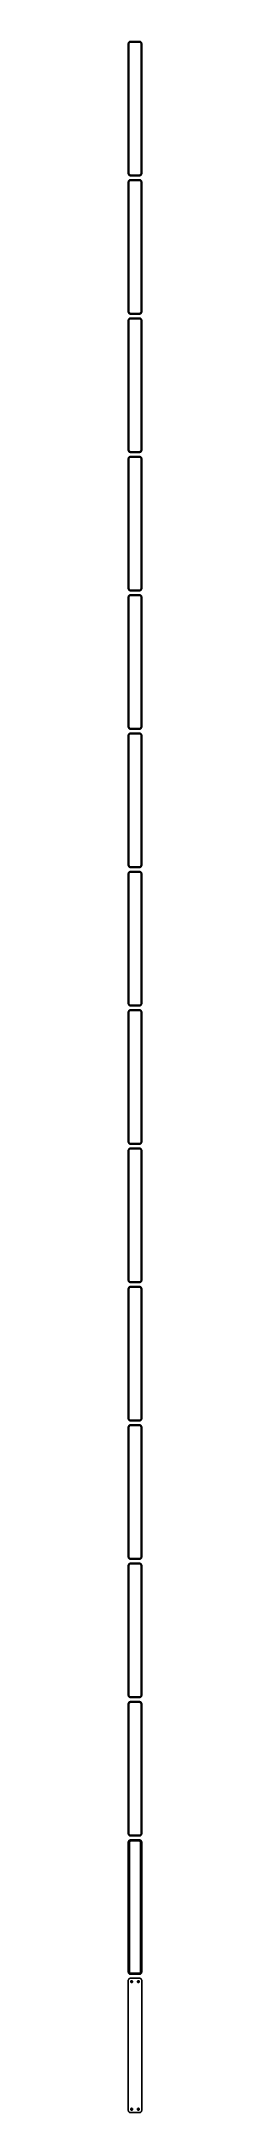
# Model space of a CAD drawing. Header units: metres. Extents: x -15 to 15, y 4485 to 9111.
import ezdxf

# ---------------------------------------------------------------- set-up
doc = ezdxf.new("R2010")
doc.units = ezdxf.units.M

msp = doc.modelspace()

# ---------------------------------------------------------------- linework, layer by layer
for p, q in [((-14.9606, 9106.63), (-15, 9106)), ((-15, 9106), (-15, 8816)), ((-14.8429, 9107.24), (-14.9606, 9106.63)), ((-14.6489, 9107.84), (-14.8429, 9107.24)), ((-14.3815, 9108.41), (-14.6489, 9107.84)), ((-14.0451, 9108.94), (-14.3815, 9108.41)), ((-13.6448, 9109.42), (-14.0451, 9108.94)), ((-13.1871, 9109.85), (-13.6448, 9109.42)), ((-13.5, 9105.5), (-13.4684, 9106)), ((-13.5, 8816.5), (-13.5, 9105.5)), ((-13.4684, 9106), (-13.3743, 9106.49)), ((-13.3743, 9106.49), (-13.2191, 9106.97)), ((-13.2191, 9106.97), (-13.0052, 9107.43)), ((-12.6791, 9110.22), (-13.1871, 9109.85)), ((-13.0052, 9107.43), (-12.7361, 9107.85)), ((-12.7361, 9107.85), (-12.4159, 9108.24)), ((-12.1289, 9110.52), (-12.6791, 9110.22)), ((-12.4159, 9108.24), (-12.0497, 9108.58)), ((-11.5451, 9110.76), (-12.1289, 9110.52)), ((-12.0497, 9108.58), (-11.6433, 9108.88)), ((-11.6433, 9108.88), (-11.2031, 9109.12)), ((-10.9369, 9110.91), (-11.5451, 9110.76)), ((-11.2031, 9109.12), (-10.7361, 9109.3)), ((-10.3139, 9110.99), (-10.9369, 9110.91)), ((-10.7361, 9109.3), (-10.2495, 9109.43)), ((10.3139, 9110.99), (-10.3139, 9110.99)), ((-10.2495, 9109.43), (-9.75116, 9109.49)), ((-9.75116, 9109.49), (9.75116, 9109.49)), ((9.75116, 9109.49), (10.2495, 9109.43)), ((10.2495, 9109.43), (10.7361, 9109.3)), ((10.9369, 9110.91), (10.3139, 9110.99)), ((10.7361, 9109.3), (11.2031, 9109.12)), ((11.5451, 9110.76), (10.9369, 9110.91)), ((11.2031, 9109.12), (11.6433, 9108.88)), ((12.1289, 9110.52), (11.5451, 9110.76)), ((11.6433, 9108.88), (12.0497, 9108.58)), ((12.0497, 9108.58), (12.4159, 9108.24)), ((12.6791, 9110.22), (12.1289, 9110.52)), ((12.4159, 9108.24), (12.7361, 9107.85)), ((13.1871, 9109.85), (12.6791, 9110.22)), ((12.7361, 9107.85), (13.0052, 9107.43)), ((13.0052, 9107.43), (13.2191, 9106.97)), ((13.6448, 9109.42), (13.1871, 9109.85)), ((13.2191, 9106.97), (13.3743, 9106.49)), ((13.3743, 9106.49), (13.4684, 9106)), ((13.4684, 9106), (13.5, 9105.5)), ((13.5, 9105.5), (13.5, 8816.5)), ((14.0451, 9108.94), (13.6448, 9109.42)), ((14.3815, 9108.41), (14.0451, 9108.94)), ((14.6489, 9107.84), (14.3815, 9108.41)), ((14.8429, 9107.24), (14.6489, 9107.84)), ((14.9606, 9106.63), (14.8429, 9107.24)), ((15, 9106), (14.9606, 9106.63)), ((15, 8816), (15, 9106)), ((-15, 8816), (-14.9606, 8815.37)), ((-14.9606, 8797.63), (-15, 8797)), ((-15, 8797), (-15, 8507)), ((-14.9606, 8815.37), (-14.8429, 8814.76)), ((-14.8429, 8798.24), (-14.9606, 8797.63)), ((-14.8429, 8814.76), (-14.6489, 8814.16)), ((-14.6489, 8798.84), (-14.8429, 8798.24)), ((-14.6489, 8814.16), (-14.3815, 8813.59)), ((-14.3815, 8799.41), (-14.6489, 8798.84)), ((-14.3815, 8813.59), (-14.0451, 8813.06)), ((-14.0451, 8799.94), (-14.3815, 8799.41)), ((-14.0451, 8813.06), (-13.6448, 8812.58)), ((-13.6448, 8800.42), (-14.0451, 8799.94)), ((-13.6448, 8812.58), (-13.1871, 8812.15)), ((-13.1871, 8800.85), (-13.6448, 8800.42)), ((-13.4684, 8816), (-13.5, 8816.5)), ((-13.5, 8796.5), (-13.4684, 8797)), ((-13.5, 8507.5), (-13.5, 8796.5)), ((-13.3743, 8815.51), (-13.4684, 8816)), ((-13.4684, 8797), (-13.3743, 8797.49)), ((-13.2191, 8815.03), (-13.3743, 8815.51)), ((-13.3743, 8797.49), (-13.2191, 8797.97)), ((-13.0052, 8814.57), (-13.2191, 8815.03)), ((-13.2191, 8797.97), (-13.0052, 8798.43)), ((-13.1871, 8812.15), (-12.6791, 8811.78)), ((-12.6791, 8801.22), (-13.1871, 8800.85)), ((-12.7361, 8814.15), (-13.0052, 8814.57)), ((-13.0052, 8798.43), (-12.7361, 8798.85)), ((-12.4159, 8813.76), (-12.7361, 8814.15)), ((-12.7361, 8798.85), (-12.4159, 8799.24)), ((-12.6791, 8811.78), (-12.1289, 8811.48)), ((-12.1289, 8801.52), (-12.6791, 8801.22)), ((-12.0497, 8813.42), (-12.4159, 8813.76)), ((-12.4159, 8799.24), (-12.0497, 8799.58)), ((-12.1289, 8811.48), (-11.5451, 8811.24)), ((-11.5451, 8801.76), (-12.1289, 8801.52)), ((-11.6433, 8813.12), (-12.0497, 8813.42)), ((-12.0497, 8799.58), (-11.6433, 8799.88)), ((-11.2031, 8812.88), (-11.6433, 8813.12)), ((-11.6433, 8799.88), (-11.2031, 8800.12)), ((-11.5451, 8811.24), (-10.9369, 8811.09)), ((-10.9369, 8801.91), (-11.5451, 8801.76)), ((-10.7361, 8812.7), (-11.2031, 8812.88)), ((-11.2031, 8800.12), (-10.7361, 8800.3)), ((-10.9369, 8811.09), (-10.3139, 8811.01)), ((-10.3139, 8801.99), (-10.9369, 8801.91)), ((-10.2495, 8812.57), (-10.7361, 8812.7)), ((-10.7361, 8800.3), (-10.2495, 8800.43)), ((-10.3139, 8811.01), (10.3139, 8811.01)), ((10.3139, 8801.99), (-10.3139, 8801.99)), ((-9.75116, 8812.51), (-10.2495, 8812.57)), ((-10.2495, 8800.43), (-9.75116, 8800.49)), ((9.75116, 8812.51), (-9.75116, 8812.51)), ((-9.75116, 8800.49), (9.75116, 8800.49)), ((10.2495, 8812.57), (9.75116, 8812.51)), ((9.75116, 8800.49), (10.2495, 8800.43)), ((10.7361, 8812.7), (10.2495, 8812.57)), ((10.2495, 8800.43), (10.7361, 8800.3)), ((10.3139, 8811.01), (10.9369, 8811.09)), ((10.9369, 8801.91), (10.3139, 8801.99)), ((11.2031, 8812.88), (10.7361, 8812.7)), ((10.7361, 8800.3), (11.2031, 8800.12)), ((10.9369, 8811.09), (11.5451, 8811.24)), ((11.5451, 8801.76), (10.9369, 8801.91)), ((11.6433, 8813.12), (11.2031, 8812.88)), ((11.2031, 8800.12), (11.6433, 8799.88)), ((11.5451, 8811.24), (12.1289, 8811.48)), ((12.1289, 8801.52), (11.5451, 8801.76)), ((12.0497, 8813.42), (11.6433, 8813.12)), ((11.6433, 8799.88), (12.0497, 8799.58)), ((12.4159, 8813.76), (12.0497, 8813.42)), ((12.0497, 8799.58), (12.4159, 8799.24)), ((12.1289, 8811.48), (12.6791, 8811.78)), ((12.6791, 8801.22), (12.1289, 8801.52)), ((12.7361, 8814.15), (12.4159, 8813.76)), ((12.4159, 8799.24), (12.7361, 8798.85)), ((12.6791, 8811.78), (13.1871, 8812.15)), ((13.1871, 8800.85), (12.6791, 8801.22)), ((13.0052, 8814.57), (12.7361, 8814.15)), ((12.7361, 8798.85), (13.0052, 8798.43)), ((13.2191, 8815.03), (13.0052, 8814.57)), ((13.0052, 8798.43), (13.2191, 8797.97)), ((13.1871, 8812.15), (13.6448, 8812.58)), ((13.6448, 8800.42), (13.1871, 8800.85)), ((13.3743, 8815.51), (13.2191, 8815.03)), ((13.2191, 8797.97), (13.3743, 8797.49)), ((13.4684, 8816), (13.3743, 8815.51)), ((13.3743, 8797.49), (13.4684, 8797)), ((13.5, 8816.5), (13.4684, 8816)), ((13.4684, 8797), (13.5, 8796.5)), ((13.5, 8796.5), (13.5, 8507.5)), ((13.6448, 8812.58), (14.0451, 8813.06)), ((14.0451, 8799.94), (13.6448, 8800.42)), ((14.0451, 8813.06), (14.3815, 8813.59)), ((14.3815, 8799.41), (14.0451, 8799.94)), ((14.3815, 8813.59), (14.6489, 8814.16)), ((14.6489, 8798.84), (14.3815, 8799.41)), ((14.6489, 8814.16), (14.8429, 8814.76)), ((14.8429, 8798.24), (14.6489, 8798.84)), ((14.8429, 8814.76), (14.9606, 8815.37)), ((14.9606, 8797.63), (14.8429, 8798.24)), ((14.9606, 8815.37), (15, 8816)), ((15, 8797), (14.9606, 8797.63)), ((15, 8507), (15, 8797)), ((-15, 8507), (-14.9606, 8506.37)), ((-14.9606, 8488.63), (-15, 8488)), ((-15, 8488), (-15, 8198)), ((-14.9606, 8506.37), (-14.8429, 8505.76)), ((-14.8429, 8489.24), (-14.9606, 8488.63)), ((-14.8429, 8505.76), (-14.6489, 8505.16)), ((-14.6489, 8489.84), (-14.8429, 8489.24)), ((-14.6489, 8505.16), (-14.3815, 8504.59)), ((-14.3815, 8490.41), (-14.6489, 8489.84)), ((-14.3815, 8504.59), (-14.0451, 8504.06)), ((-14.0451, 8490.94), (-14.3815, 8490.41)), ((-14.0451, 8504.06), (-13.6448, 8503.58)), ((-13.6448, 8491.42), (-14.0451, 8490.94)), ((-13.6448, 8503.58), (-13.1871, 8503.15)), ((-13.1871, 8491.85), (-13.6448, 8491.42)), ((-13.4684, 8507), (-13.5, 8507.5)), ((-13.5, 8487.5), (-13.4684, 8488)), ((-13.5, 8198.5), (-13.5, 8487.5)), ((-13.3743, 8506.51), (-13.4684, 8507)), ((-13.4684, 8488), (-13.3743, 8488.49)), ((-13.2191, 8506.03), (-13.3743, 8506.51)), ((-13.3743, 8488.49), (-13.2191, 8488.97)), ((-13.0052, 8505.57), (-13.2191, 8506.03)), ((-13.2191, 8488.97), (-13.0052, 8489.43)), ((-13.1871, 8503.15), (-12.6791, 8502.78)), ((-12.6791, 8492.22), (-13.1871, 8491.85)), ((-12.7361, 8505.15), (-13.0052, 8505.57)), ((-13.0052, 8489.43), (-12.7361, 8489.85)), ((-12.4159, 8504.76), (-12.7361, 8505.15)), ((-12.7361, 8489.85), (-12.4159, 8490.24)), ((-12.6791, 8502.78), (-12.1289, 8502.48)), ((-12.1289, 8492.52), (-12.6791, 8492.22)), ((-12.0497, 8504.42), (-12.4159, 8504.76)), ((-12.4159, 8490.24), (-12.0497, 8490.58)), ((-12.1289, 8502.48), (-11.5451, 8502.24)), ((-11.5451, 8492.76), (-12.1289, 8492.52)), ((-11.6433, 8504.12), (-12.0497, 8504.42)), ((-12.0497, 8490.58), (-11.6433, 8490.88)), ((-11.2031, 8503.88), (-11.6433, 8504.12)), ((-11.6433, 8490.88), (-11.2031, 8491.12)), ((-11.5451, 8502.24), (-10.9369, 8502.09)), ((-10.9369, 8492.91), (-11.5451, 8492.76)), ((-10.7361, 8503.7), (-11.2031, 8503.88)), ((-11.2031, 8491.12), (-10.7361, 8491.3)), ((-10.9369, 8502.09), (-10.3139, 8502.01)), ((-10.3139, 8492.99), (-10.9369, 8492.91)), ((-10.2495, 8503.57), (-10.7361, 8503.7)), ((-10.7361, 8491.3), (-10.2495, 8491.43)), ((-10.3139, 8502.01), (10.3139, 8502.01)), ((10.3139, 8492.99), (-10.3139, 8492.99)), ((-9.75116, 8503.51), (-10.2495, 8503.57)), ((-10.2495, 8491.43), (-9.75116, 8491.49)), ((9.75116, 8503.51), (-9.75116, 8503.51)), ((-9.75116, 8491.49), (9.75116, 8491.49)), ((10.2495, 8503.57), (9.75116, 8503.51)), ((9.75116, 8491.49), (10.2495, 8491.43)), ((10.7361, 8503.7), (10.2495, 8503.57)), ((10.2495, 8491.43), (10.7361, 8491.3)), ((10.3139, 8502.01), (10.9369, 8502.09)), ((10.9369, 8492.91), (10.3139, 8492.99)), ((11.2031, 8503.88), (10.7361, 8503.7)), ((10.7361, 8491.3), (11.2031, 8491.12)), ((10.9369, 8502.09), (11.5451, 8502.24)), ((11.5451, 8492.76), (10.9369, 8492.91)), ((11.6433, 8504.12), (11.2031, 8503.88)), ((11.2031, 8491.12), (11.6433, 8490.88)), ((11.5451, 8502.24), (12.1289, 8502.48)), ((12.1289, 8492.52), (11.5451, 8492.76)), ((12.0497, 8504.42), (11.6433, 8504.12)), ((11.6433, 8490.88), (12.0497, 8490.58)), ((12.4159, 8504.76), (12.0497, 8504.42)), ((12.0497, 8490.58), (12.4159, 8490.24)), ((12.1289, 8502.48), (12.6791, 8502.78)), ((12.6791, 8492.22), (12.1289, 8492.52)), ((12.7361, 8505.15), (12.4159, 8504.76)), ((12.4159, 8490.24), (12.7361, 8489.85)), ((12.6791, 8502.78), (13.1871, 8503.15)), ((13.1871, 8491.85), (12.6791, 8492.22)), ((13.0052, 8505.57), (12.7361, 8505.15)), ((12.7361, 8489.85), (13.0052, 8489.43)), ((13.2191, 8506.03), (13.0052, 8505.57)), ((13.0052, 8489.43), (13.2191, 8488.97)), ((13.1871, 8503.15), (13.6448, 8503.58)), ((13.6448, 8491.42), (13.1871, 8491.85)), ((13.3743, 8506.51), (13.2191, 8506.03)), ((13.2191, 8488.97), (13.3743, 8488.49)), ((13.4684, 8507), (13.3743, 8506.51)), ((13.3743, 8488.49), (13.4684, 8488)), ((13.5, 8507.5), (13.4684, 8507)), ((13.4684, 8488), (13.5, 8487.5)), ((13.5, 8487.5), (13.5, 8198.5)), ((13.6448, 8503.58), (14.0451, 8504.06)), ((14.0451, 8490.94), (13.6448, 8491.42)), ((14.0451, 8504.06), (14.3815, 8504.59)), ((14.3815, 8490.41), (14.0451, 8490.94)), ((14.3815, 8504.59), (14.6489, 8505.16)), ((14.6489, 8489.84), (14.3815, 8490.41)), ((14.6489, 8505.16), (14.8429, 8505.76)), ((14.8429, 8489.24), (14.6489, 8489.84)), ((14.8429, 8505.76), (14.9606, 8506.37)), ((14.9606, 8488.63), (14.8429, 8489.24)), ((14.9606, 8506.37), (15, 8507)), ((15, 8488), (14.9606, 8488.63)), ((15, 8198), (15, 8488)), ((-15, 8198), (-14.9606, 8197.37)), ((-14.9606, 8197.37), (-14.8429, 8196.76)), ((-14.8429, 8196.76), (-14.6489, 8196.16)), ((-14.6489, 8196.16), (-14.3815, 8195.59)), ((-14.3815, 8195.59), (-14.0451, 8195.06)), ((-14.0451, 8195.06), (-13.6448, 8194.58)), ((-13.6448, 8194.58), (-13.1871, 8194.15)), ((-13.4684, 8198), (-13.5, 8198.5)), ((-13.3743, 8197.51), (-13.4684, 8198)), ((-13.2191, 8197.03), (-13.3743, 8197.51)), ((-13.0052, 8196.57), (-13.2191, 8197.03)), ((-13.1871, 8194.15), (-12.6791, 8193.78)), ((-12.7361, 8196.15), (-13.0052, 8196.57)), ((-12.4159, 8195.76), (-12.7361, 8196.15)), ((-12.6791, 8193.78), (-12.1289, 8193.48)), ((-12.0497, 8195.42), (-12.4159, 8195.76)), ((-12.1289, 8193.48), (-11.5451, 8193.24)), ((-11.6433, 8195.12), (-12.0497, 8195.42)), ((-11.2031, 8194.88), (-11.6433, 8195.12)), ((-11.5451, 8193.24), (-10.9369, 8193.09)), ((-10.7361, 8194.7), (-11.2031, 8194.88)), ((-10.9369, 8193.09), (-10.3139, 8193.01)), ((-10.2495, 8194.57), (-10.7361, 8194.7)), ((-10.3139, 8193.01), (10.3139, 8193.01)), ((-9.75116, 8194.51), (-10.2495, 8194.57)), ((9.75116, 8194.51), (-9.75116, 8194.51)), ((10.2495, 8194.57), (9.75116, 8194.51)), ((10.7361, 8194.7), (10.2495, 8194.57)), ((10.3139, 8193.01), (10.9369, 8193.09)), ((11.2031, 8194.88), (10.7361, 8194.7)), ((10.9369, 8193.09), (11.5451, 8193.24)), ((11.6433, 8195.12), (11.2031, 8194.88)), ((11.5451, 8193.24), (12.1289, 8193.48)), ((12.0497, 8195.42), (11.6433, 8195.12)), ((12.4159, 8195.76), (12.0497, 8195.42)), ((12.1289, 8193.48), (12.6791, 8193.78)), ((12.7361, 8196.15), (12.4159, 8195.76)), ((12.6791, 8193.78), (13.1871, 8194.15)), ((13.0052, 8196.57), (12.7361, 8196.15)), ((13.2191, 8197.03), (13.0052, 8196.57)), ((13.1871, 8194.15), (13.6448, 8194.58)), ((13.3743, 8197.51), (13.2191, 8197.03)), ((13.4684, 8198), (13.3743, 8197.51)), ((13.5, 8198.5), (13.4684, 8198)), ((13.6448, 8194.58), (14.0451, 8195.06)), ((14.0451, 8195.06), (14.3815, 8195.59)), ((14.3815, 8195.59), (14.6489, 8196.16)), ((14.6489, 8196.16), (14.8429, 8196.76)), ((14.8429, 8196.76), (14.9606, 8197.37)), ((14.9606, 8197.37), (15, 8198)), ((-14.9606, 8179.63), (-15, 8179)), ((-15, 8179), (-15, 7889)), ((-14.8429, 8180.24), (-14.9606, 8179.63)), ((-14.6489, 8180.84), (-14.8429, 8180.24)), ((-14.3815, 8181.41), (-14.6489, 8180.84)), ((-14.0451, 8181.94), (-14.3815, 8181.41)), ((-13.6448, 8182.42), (-14.0451, 8181.94)), ((-13.1871, 8182.85), (-13.6448, 8182.42)), ((-13.5, 8178.5), (-13.4684, 8179)), ((-13.5, 7889.5), (-13.5, 8178.5)), ((-13.4684, 8179), (-13.3743, 8179.49)), ((-13.3743, 8179.49), (-13.2191, 8179.97)), ((-13.2191, 8179.97), (-13.0052, 8180.43)), ((-12.6791, 8183.22), (-13.1871, 8182.85)), ((-13.0052, 8180.43), (-12.7361, 8180.85)), ((-12.7361, 8180.85), (-12.4159, 8181.24)), ((-12.1289, 8183.52), (-12.6791, 8183.22)), ((-12.4159, 8181.24), (-12.0497, 8181.58)), ((-11.5451, 8183.76), (-12.1289, 8183.52)), ((-12.0497, 8181.58), (-11.6433, 8181.88)), ((-11.6433, 8181.88), (-11.2031, 8182.12)), ((-10.9369, 8183.91), (-11.5451, 8183.76)), ((-11.2031, 8182.12), (-10.7361, 8182.3)), ((-10.3139, 8183.99), (-10.9369, 8183.91)), ((-10.7361, 8182.3), (-10.2495, 8182.43)), ((10.3139, 8183.99), (-10.3139, 8183.99)), ((-10.2495, 8182.43), (-9.75116, 8182.49)), ((-9.75116, 8182.49), (9.75116, 8182.49)), ((9.75116, 8182.49), (10.2495, 8182.43)), ((10.2495, 8182.43), (10.7361, 8182.3)), ((10.9369, 8183.91), (10.3139, 8183.99)), ((10.7361, 8182.3), (11.2031, 8182.12)), ((11.5451, 8183.76), (10.9369, 8183.91)), ((11.2031, 8182.12), (11.6433, 8181.88)), ((12.1289, 8183.52), (11.5451, 8183.76)), ((11.6433, 8181.88), (12.0497, 8181.58)), ((12.0497, 8181.58), (12.4159, 8181.24)), ((12.6791, 8183.22), (12.1289, 8183.52)), ((12.4159, 8181.24), (12.7361, 8180.85)), ((13.1871, 8182.85), (12.6791, 8183.22)), ((12.7361, 8180.85), (13.0052, 8180.43)), ((13.0052, 8180.43), (13.2191, 8179.97)), ((13.6448, 8182.42), (13.1871, 8182.85)), ((13.2191, 8179.97), (13.3743, 8179.49)), ((13.3743, 8179.49), (13.4684, 8179)), ((13.4684, 8179), (13.5, 8178.5)), ((13.5, 8178.5), (13.5, 7889.5)), ((14.0451, 8181.94), (13.6448, 8182.42)), ((14.3815, 8181.41), (14.0451, 8181.94)), ((14.6489, 8180.84), (14.3815, 8181.41)), ((14.8429, 8180.24), (14.6489, 8180.84)), ((14.9606, 8179.63), (14.8429, 8180.24)), ((15, 8179), (14.9606, 8179.63)), ((15, 7889), (15, 8179)), ((-15, 7889), (-14.9606, 7888.37)), ((-14.9606, 7870.63), (-15, 7870)), ((-15, 7870), (-15, 7580)), ((-14.9606, 7888.37), (-14.8429, 7887.76)), ((-14.8429, 7871.24), (-14.9606, 7870.63)), ((-14.8429, 7887.76), (-14.6489, 7887.16)), ((-14.6489, 7871.84), (-14.8429, 7871.24)), ((-14.6489, 7887.16), (-14.3815, 7886.59)), ((-14.3815, 7872.41), (-14.6489, 7871.84)), ((-14.3815, 7886.59), (-14.0451, 7886.06)), ((-14.0451, 7872.94), (-14.3815, 7872.41)), ((-14.0451, 7886.06), (-13.6448, 7885.58)), ((-13.6448, 7873.42), (-14.0451, 7872.94)), ((-13.6448, 7885.58), (-13.1871, 7885.15)), ((-13.1871, 7873.85), (-13.6448, 7873.42)), ((-13.4684, 7889), (-13.5, 7889.5)), ((-13.5, 7869.5), (-13.4684, 7870)), ((-13.5, 7580.5), (-13.5, 7869.5)), ((-13.3743, 7888.51), (-13.4684, 7889)), ((-13.4684, 7870), (-13.3743, 7870.49)), ((-13.2191, 7888.03), (-13.3743, 7888.51)), ((-13.3743, 7870.49), (-13.2191, 7870.97)), ((-13.0052, 7887.57), (-13.2191, 7888.03)), ((-13.2191, 7870.97), (-13.0052, 7871.43)), ((-13.1871, 7885.15), (-12.6791, 7884.78)), ((-12.6791, 7874.22), (-13.1871, 7873.85)), ((-12.7361, 7887.15), (-13.0052, 7887.57)), ((-13.0052, 7871.43), (-12.7361, 7871.85)), ((-12.4159, 7886.76), (-12.7361, 7887.15)), ((-12.7361, 7871.85), (-12.4159, 7872.24)), ((-12.6791, 7884.78), (-12.1289, 7884.48)), ((-12.1289, 7874.52), (-12.6791, 7874.22)), ((-12.0497, 7886.42), (-12.4159, 7886.76)), ((-12.4159, 7872.24), (-12.0497, 7872.58)), ((-12.1289, 7884.48), (-11.5451, 7884.24)), ((-11.5451, 7874.76), (-12.1289, 7874.52)), ((-11.6433, 7886.12), (-12.0497, 7886.42)), ((-12.0497, 7872.58), (-11.6433, 7872.88)), ((-11.2031, 7885.88), (-11.6433, 7886.12)), ((-11.6433, 7872.88), (-11.2031, 7873.12)), ((-11.5451, 7884.24), (-10.9369, 7884.09)), ((-10.9369, 7874.91), (-11.5451, 7874.76)), ((-10.7361, 7885.7), (-11.2031, 7885.88)), ((-11.2031, 7873.12), (-10.7361, 7873.3)), ((-10.9369, 7884.09), (-10.3139, 7884.01)), ((-10.3139, 7874.99), (-10.9369, 7874.91)), ((-10.2495, 7885.57), (-10.7361, 7885.7)), ((-10.7361, 7873.3), (-10.2495, 7873.43)), ((-10.3139, 7884.01), (10.3139, 7884.01)), ((10.3139, 7874.99), (-10.3139, 7874.99)), ((-9.75116, 7885.51), (-10.2495, 7885.57)), ((-10.2495, 7873.43), (-9.75116, 7873.49)), ((9.75116, 7885.51), (-9.75116, 7885.51)), ((-9.75116, 7873.49), (9.75116, 7873.49)), ((10.2495, 7885.57), (9.75116, 7885.51)), ((9.75116, 7873.49), (10.2495, 7873.43)), ((10.7361, 7885.7), (10.2495, 7885.57)), ((10.2495, 7873.43), (10.7361, 7873.3)), ((10.3139, 7884.01), (10.9369, 7884.09)), ((10.9369, 7874.91), (10.3139, 7874.99)), ((11.2031, 7885.88), (10.7361, 7885.7)), ((10.7361, 7873.3), (11.2031, 7873.12)), ((10.9369, 7884.09), (11.5451, 7884.24)), ((11.5451, 7874.76), (10.9369, 7874.91)), ((11.6433, 7886.12), (11.2031, 7885.88)), ((11.2031, 7873.12), (11.6433, 7872.88)), ((11.5451, 7884.24), (12.1289, 7884.48)), ((12.1289, 7874.52), (11.5451, 7874.76)), ((12.0497, 7886.42), (11.6433, 7886.12)), ((11.6433, 7872.88), (12.0497, 7872.58)), ((12.4159, 7886.76), (12.0497, 7886.42)), ((12.0497, 7872.58), (12.4159, 7872.24)), ((12.1289, 7884.48), (12.6791, 7884.78)), ((12.6791, 7874.22), (12.1289, 7874.52)), ((12.7361, 7887.15), (12.4159, 7886.76)), ((12.4159, 7872.24), (12.7361, 7871.85)), ((12.6791, 7884.78), (13.1871, 7885.15)), ((13.1871, 7873.85), (12.6791, 7874.22)), ((13.0052, 7887.57), (12.7361, 7887.15)), ((12.7361, 7871.85), (13.0052, 7871.43)), ((13.2191, 7888.03), (13.0052, 7887.57)), ((13.0052, 7871.43), (13.2191, 7870.97)), ((13.1871, 7885.15), (13.6448, 7885.58)), ((13.6448, 7873.42), (13.1871, 7873.85)), ((13.3743, 7888.51), (13.2191, 7888.03)), ((13.2191, 7870.97), (13.3743, 7870.49)), ((13.4684, 7889), (13.3743, 7888.51)), ((13.3743, 7870.49), (13.4684, 7870)), ((13.5, 7889.5), (13.4684, 7889)), ((13.4684, 7870), (13.5, 7869.5)), ((13.5, 7869.5), (13.5, 7580.5)), ((13.6448, 7885.58), (14.0451, 7886.06)), ((14.0451, 7872.94), (13.6448, 7873.42)), ((14.0451, 7886.06), (14.3815, 7886.59)), ((14.3815, 7872.41), (14.0451, 7872.94)), ((14.3815, 7886.59), (14.6489, 7887.16)), ((14.6489, 7871.84), (14.3815, 7872.41)), ((14.6489, 7887.16), (14.8429, 7887.76)), ((14.8429, 7871.24), (14.6489, 7871.84)), ((14.8429, 7887.76), (14.9606, 7888.37)), ((14.9606, 7870.63), (14.8429, 7871.24)), ((14.9606, 7888.37), (15, 7889)), ((15, 7870), (14.9606, 7870.63)), ((15, 7580), (15, 7870)), ((-15, 7580), (-14.9606, 7579.37)), ((-14.9606, 7561.63), (-15, 7561)), ((-15, 7561), (-15, 7271)), ((-14.9606, 7579.37), (-14.8429, 7578.76)), ((-14.8429, 7562.24), (-14.9606, 7561.63)), ((-14.8429, 7578.76), (-14.6489, 7578.16)), ((-14.6489, 7562.84), (-14.8429, 7562.24)), ((-14.6489, 7578.16), (-14.3815, 7577.59)), ((-14.3815, 7563.41), (-14.6489, 7562.84)), ((-14.3815, 7577.59), (-14.0451, 7577.06)), ((-14.0451, 7563.94), (-14.3815, 7563.41)), ((-14.0451, 7577.06), (-13.6448, 7576.58)), ((-13.6448, 7564.42), (-14.0451, 7563.94)), ((-13.6448, 7576.58), (-13.1871, 7576.15)), ((-13.1871, 7564.85), (-13.6448, 7564.42)), ((-13.4684, 7580), (-13.5, 7580.5)), ((-13.5, 7560.5), (-13.4684, 7561)), ((-13.5, 7271.5), (-13.5, 7560.5)), ((-13.3743, 7579.51), (-13.4684, 7580)), ((-13.4684, 7561), (-13.3743, 7561.49)), ((-13.2191, 7579.03), (-13.3743, 7579.51)), ((-13.3743, 7561.49), (-13.2191, 7561.97)), ((-13.0052, 7578.57), (-13.2191, 7579.03)), ((-13.2191, 7561.97), (-13.0052, 7562.43)), ((-13.1871, 7576.15), (-12.6791, 7575.78)), ((-12.6791, 7565.22), (-13.1871, 7564.85)), ((-12.7361, 7578.15), (-13.0052, 7578.57)), ((-13.0052, 7562.43), (-12.7361, 7562.85)), ((-12.4159, 7577.76), (-12.7361, 7578.15)), ((-12.7361, 7562.85), (-12.4159, 7563.24)), ((-12.6791, 7575.78), (-12.1289, 7575.48)), ((-12.1289, 7565.52), (-12.6791, 7565.22)), ((-12.0497, 7577.42), (-12.4159, 7577.76)), ((-12.4159, 7563.24), (-12.0497, 7563.58)), ((-12.1289, 7575.48), (-11.5451, 7575.24)), ((-11.5451, 7565.76), (-12.1289, 7565.52)), ((-11.6433, 7577.12), (-12.0497, 7577.42)), ((-12.0497, 7563.58), (-11.6433, 7563.88)), ((-11.2031, 7576.88), (-11.6433, 7577.12)), ((-11.6433, 7563.88), (-11.2031, 7564.12)), ((-11.5451, 7575.24), (-10.9369, 7575.09)), ((-10.9369, 7565.91), (-11.5451, 7565.76)), ((-10.7361, 7576.7), (-11.2031, 7576.88)), ((-11.2031, 7564.12), (-10.7361, 7564.3)), ((-10.9369, 7575.09), (-10.3139, 7575.01)), ((-10.3139, 7565.99), (-10.9369, 7565.91)), ((-10.2495, 7576.57), (-10.7361, 7576.7)), ((-10.7361, 7564.3), (-10.2495, 7564.43)), ((-10.3139, 7575.01), (10.3139, 7575.01)), ((10.3139, 7565.99), (-10.3139, 7565.99)), ((-9.75116, 7576.51), (-10.2495, 7576.57)), ((-10.2495, 7564.43), (-9.75116, 7564.49)), ((9.75116, 7576.51), (-9.75116, 7576.51)), ((-9.75116, 7564.49), (9.75116, 7564.49)), ((10.2495, 7576.57), (9.75116, 7576.51)), ((9.75116, 7564.49), (10.2495, 7564.43)), ((10.7361, 7576.7), (10.2495, 7576.57)), ((10.2495, 7564.43), (10.7361, 7564.3)), ((10.3139, 7575.01), (10.9369, 7575.09)), ((10.9369, 7565.91), (10.3139, 7565.99)), ((11.2031, 7576.88), (10.7361, 7576.7)), ((10.7361, 7564.3), (11.2031, 7564.12)), ((10.9369, 7575.09), (11.5451, 7575.24)), ((11.5451, 7565.76), (10.9369, 7565.91)), ((11.6433, 7577.12), (11.2031, 7576.88)), ((11.2031, 7564.12), (11.6433, 7563.88)), ((11.5451, 7575.24), (12.1289, 7575.48)), ((12.1289, 7565.52), (11.5451, 7565.76)), ((12.0497, 7577.42), (11.6433, 7577.12)), ((11.6433, 7563.88), (12.0497, 7563.58)), ((12.4159, 7577.76), (12.0497, 7577.42)), ((12.0497, 7563.58), (12.4159, 7563.24)), ((12.1289, 7575.48), (12.6791, 7575.78)), ((12.6791, 7565.22), (12.1289, 7565.52)), ((12.7361, 7578.15), (12.4159, 7577.76)), ((12.4159, 7563.24), (12.7361, 7562.85)), ((12.6791, 7575.78), (13.1871, 7576.15)), ((13.1871, 7564.85), (12.6791, 7565.22)), ((13.0052, 7578.57), (12.7361, 7578.15)), ((12.7361, 7562.85), (13.0052, 7562.43)), ((13.2191, 7579.03), (13.0052, 7578.57)), ((13.0052, 7562.43), (13.2191, 7561.97)), ((13.1871, 7576.15), (13.6448, 7576.58)), ((13.6448, 7564.42), (13.1871, 7564.85)), ((13.3743, 7579.51), (13.2191, 7579.03)), ((13.2191, 7561.97), (13.3743, 7561.49)), ((13.4684, 7580), (13.3743, 7579.51)), ((13.3743, 7561.49), (13.4684, 7561)), ((13.5, 7580.5), (13.4684, 7580)), ((13.4684, 7561), (13.5, 7560.5)), ((13.5, 7560.5), (13.5, 7271.5)), ((13.6448, 7576.58), (14.0451, 7577.06)), ((14.0451, 7563.94), (13.6448, 7564.42)), ((14.0451, 7577.06), (14.3815, 7577.59)), ((14.3815, 7563.41), (14.0451, 7563.94)), ((14.3815, 7577.59), (14.6489, 7578.16)), ((14.6489, 7562.84), (14.3815, 7563.41)), ((14.6489, 7578.16), (14.8429, 7578.76)), ((14.8429, 7562.24), (14.6489, 7562.84)), ((14.8429, 7578.76), (14.9606, 7579.37)), ((14.9606, 7561.63), (14.8429, 7562.24)), ((14.9606, 7579.37), (15, 7580)), ((15, 7561), (14.9606, 7561.63)), ((15, 7271), (15, 7561)), ((-15, 7271), (-14.9606, 7270.37)), ((-14.9606, 7270.37), (-14.8429, 7269.76)), ((-14.8429, 7269.76), (-14.6489, 7269.16)), ((-14.6489, 7269.16), (-14.3815, 7268.59)), ((-14.3815, 7268.59), (-14.0451, 7268.06)), ((-14.0451, 7268.06), (-13.6448, 7267.58)), ((-13.6448, 7267.58), (-13.1871, 7267.15)), ((-13.4684, 7271), (-13.5, 7271.5)), ((-13.3743, 7270.51), (-13.4684, 7271)), ((-13.2191, 7270.03), (-13.3743, 7270.51)), ((-13.0052, 7269.57), (-13.2191, 7270.03)), ((-13.1871, 7267.15), (-12.6791, 7266.78)), ((-12.7361, 7269.15), (-13.0052, 7269.57)), ((-12.4159, 7268.76), (-12.7361, 7269.15)), ((-12.6791, 7266.78), (-12.1289, 7266.48)), ((-12.0497, 7268.42), (-12.4159, 7268.76)), ((-12.1289, 7266.48), (-11.5451, 7266.24)), ((-11.6433, 7268.12), (-12.0497, 7268.42)), ((-11.2031, 7267.88), (-11.6433, 7268.12)), ((-11.5451, 7266.24), (-10.9369, 7266.09)), ((-10.7361, 7267.7), (-11.2031, 7267.88)), ((-10.9369, 7266.09), (-10.3139, 7266.01)), ((-10.2495, 7267.57), (-10.7361, 7267.7)), ((-10.3139, 7266.01), (10.3139, 7266.01)), ((-9.75116, 7267.51), (-10.2495, 7267.57)), ((9.75116, 7267.51), (-9.75116, 7267.51)), ((10.2495, 7267.57), (9.75116, 7267.51)), ((10.7361, 7267.7), (10.2495, 7267.57)), ((10.3139, 7266.01), (10.9369, 7266.09)), ((11.2031, 7267.88), (10.7361, 7267.7)), ((10.9369, 7266.09), (11.5451, 7266.24)), ((11.6433, 7268.12), (11.2031, 7267.88)), ((11.5451, 7266.24), (12.1289, 7266.48)), ((12.0497, 7268.42), (11.6433, 7268.12)), ((12.4159, 7268.76), (12.0497, 7268.42)), ((12.1289, 7266.48), (12.6791, 7266.78)), ((12.7361, 7269.15), (12.4159, 7268.76)), ((12.6791, 7266.78), (13.1871, 7267.15)), ((13.0052, 7269.57), (12.7361, 7269.15)), ((13.2191, 7270.03), (13.0052, 7269.57)), ((13.1871, 7267.15), (13.6448, 7267.58)), ((13.3743, 7270.51), (13.2191, 7270.03)), ((13.4684, 7271), (13.3743, 7270.51)), ((13.5, 7271.5), (13.4684, 7271)), ((13.6448, 7267.58), (14.0451, 7268.06)), ((14.0451, 7268.06), (14.3815, 7268.59)), ((14.3815, 7268.59), (14.6489, 7269.16)), ((14.6489, 7269.16), (14.8429, 7269.76)), ((14.8429, 7269.76), (14.9606, 7270.37)), ((14.9606, 7270.37), (15, 7271)), ((-14.9606, 7252.63), (-15, 7252)), ((-15, 7252), (-15, 6962)), ((-14.8429, 7253.24), (-14.9606, 7252.63)), ((-14.6489, 7253.84), (-14.8429, 7253.24)), ((-14.3815, 7254.41), (-14.6489, 7253.84)), ((-14.0451, 7254.94), (-14.3815, 7254.41)), ((-13.6448, 7255.42), (-14.0451, 7254.94)), ((-13.1871, 7255.85), (-13.6448, 7255.42)), ((-13.5, 7251.5), (-13.4684, 7252)), ((-13.5, 6962.5), (-13.5, 7251.5)), ((-13.4684, 7252), (-13.3743, 7252.49)), ((-13.3743, 7252.49), (-13.2191, 7252.97)), ((-13.2191, 7252.97), (-13.0052, 7253.43)), ((-12.6791, 7256.22), (-13.1871, 7255.85)), ((-13.0052, 7253.43), (-12.7361, 7253.85)), ((-12.7361, 7253.85), (-12.4159, 7254.24)), ((-12.1289, 7256.52), (-12.6791, 7256.22)), ((-12.4159, 7254.24), (-12.0497, 7254.58)), ((-11.5451, 7256.76), (-12.1289, 7256.52)), ((-12.0497, 7254.58), (-11.6433, 7254.88)), ((-11.6433, 7254.88), (-11.2031, 7255.12)), ((-10.9369, 7256.91), (-11.5451, 7256.76)), ((-11.2031, 7255.12), (-10.7361, 7255.3)), ((-10.3139, 7256.99), (-10.9369, 7256.91)), ((-10.7361, 7255.3), (-10.2495, 7255.43)), ((10.3139, 7256.99), (-10.3139, 7256.99)), ((-10.2495, 7255.43), (-9.75116, 7255.49)), ((-9.75116, 7255.49), (9.75116, 7255.49)), ((9.75116, 7255.49), (10.2495, 7255.43)), ((10.2495, 7255.43), (10.7361, 7255.3)), ((10.9369, 7256.91), (10.3139, 7256.99)), ((10.7361, 7255.3), (11.2031, 7255.12)), ((11.5451, 7256.76), (10.9369, 7256.91)), ((11.2031, 7255.12), (11.6433, 7254.88)), ((12.1289, 7256.52), (11.5451, 7256.76)), ((11.6433, 7254.88), (12.0497, 7254.58)), ((12.0497, 7254.58), (12.4159, 7254.24)), ((12.6791, 7256.22), (12.1289, 7256.52)), ((12.4159, 7254.24), (12.7361, 7253.85)), ((13.1871, 7255.85), (12.6791, 7256.22)), ((12.7361, 7253.85), (13.0052, 7253.43)), ((13.0052, 7253.43), (13.2191, 7252.97)), ((13.6448, 7255.42), (13.1871, 7255.85)), ((13.2191, 7252.97), (13.3743, 7252.49)), ((13.3743, 7252.49), (13.4684, 7252)), ((13.4684, 7252), (13.5, 7251.5)), ((13.5, 7251.5), (13.5, 6962.5)), ((14.0451, 7254.94), (13.6448, 7255.42)), ((14.3815, 7254.41), (14.0451, 7254.94)), ((14.6489, 7253.84), (14.3815, 7254.41)), ((14.8429, 7253.24), (14.6489, 7253.84)), ((14.9606, 7252.63), (14.8429, 7253.24)), ((15, 7252), (14.9606, 7252.63)), ((15, 6962), (15, 7252)), ((-15, 6962), (-14.9606, 6961.37)), ((-14.9606, 6943.63), (-15, 6943)), ((-15, 6943), (-15, 6653)), ((-14.9606, 6961.37), (-14.8429, 6960.76)), ((-14.8429, 6944.24), (-14.9606, 6943.63)), ((-14.8429, 6960.76), (-14.6489, 6960.16)), ((-14.6489, 6944.84), (-14.8429, 6944.24)), ((-14.6489, 6960.16), (-14.3815, 6959.59)), ((-14.3815, 6945.41), (-14.6489, 6944.84)), ((-14.3815, 6959.59), (-14.0451, 6959.06)), ((-14.0451, 6945.94), (-14.3815, 6945.41)), ((-14.0451, 6959.06), (-13.6448, 6958.58)), ((-13.6448, 6946.42), (-14.0451, 6945.94)), ((-13.6448, 6958.58), (-13.1871, 6958.15)), ((-13.1871, 6946.85), (-13.6448, 6946.42)), ((-13.4684, 6962), (-13.5, 6962.5)), ((-13.5, 6942.5), (-13.4684, 6943)), ((-13.5, 6653.5), (-13.5, 6942.5)), ((-13.3743, 6961.51), (-13.4684, 6962)), ((-13.4684, 6943), (-13.3743, 6943.49)), ((-13.2191, 6961.03), (-13.3743, 6961.51)), ((-13.3743, 6943.49), (-13.2191, 6943.97)), ((-13.0052, 6960.57), (-13.2191, 6961.03)), ((-13.2191, 6943.97), (-13.0052, 6944.43)), ((-13.1871, 6958.15), (-12.6791, 6957.78)), ((-12.6791, 6947.22), (-13.1871, 6946.85)), ((-12.7361, 6960.15), (-13.0052, 6960.57)), ((-13.0052, 6944.43), (-12.7361, 6944.85)), ((-12.4159, 6959.76), (-12.7361, 6960.15)), ((-12.7361, 6944.85), (-12.4159, 6945.24)), ((-12.6791, 6957.78), (-12.1289, 6957.48)), ((-12.1289, 6947.52), (-12.6791, 6947.22)), ((-12.0497, 6959.42), (-12.4159, 6959.76)), ((-12.4159, 6945.24), (-12.0497, 6945.58)), ((-12.1289, 6957.48), (-11.5451, 6957.24)), ((-11.5451, 6947.76), (-12.1289, 6947.52)), ((-11.6433, 6959.12), (-12.0497, 6959.42)), ((-12.0497, 6945.58), (-11.6433, 6945.88)), ((-11.2031, 6958.88), (-11.6433, 6959.12)), ((-11.6433, 6945.88), (-11.2031, 6946.12)), ((-11.5451, 6957.24), (-10.9369, 6957.09)), ((-10.9369, 6947.91), (-11.5451, 6947.76)), ((-10.7361, 6958.7), (-11.2031, 6958.88)), ((-11.2031, 6946.12), (-10.7361, 6946.3)), ((-10.9369, 6957.09), (-10.3139, 6957.01)), ((-10.3139, 6947.99), (-10.9369, 6947.91)), ((-10.2495, 6958.57), (-10.7361, 6958.7)), ((-10.7361, 6946.3), (-10.2495, 6946.43)), ((-10.3139, 6957.01), (10.3139, 6957.01)), ((10.3139, 6947.99), (-10.3139, 6947.99)), ((-9.75116, 6958.51), (-10.2495, 6958.57)), ((-10.2495, 6946.43), (-9.75116, 6946.49)), ((9.75116, 6958.51), (-9.75116, 6958.51)), ((-9.75116, 6946.49), (9.75116, 6946.49)), ((10.2495, 6958.57), (9.75116, 6958.51)), ((9.75116, 6946.49), (10.2495, 6946.43)), ((10.7361, 6958.7), (10.2495, 6958.57)), ((10.2495, 6946.43), (10.7361, 6946.3)), ((10.3139, 6957.01), (10.9369, 6957.09)), ((10.9369, 6947.91), (10.3139, 6947.99)), ((11.2031, 6958.88), (10.7361, 6958.7)), ((10.7361, 6946.3), (11.2031, 6946.12)), ((10.9369, 6957.09), (11.5451, 6957.24)), ((11.5451, 6947.76), (10.9369, 6947.91)), ((11.6433, 6959.12), (11.2031, 6958.88)), ((11.2031, 6946.12), (11.6433, 6945.88)), ((11.5451, 6957.24), (12.1289, 6957.48)), ((12.1289, 6947.52), (11.5451, 6947.76)), ((12.0497, 6959.42), (11.6433, 6959.12)), ((11.6433, 6945.88), (12.0497, 6945.58)), ((12.4159, 6959.76), (12.0497, 6959.42)), ((12.0497, 6945.58), (12.4159, 6945.24)), ((12.1289, 6957.48), (12.6791, 6957.78)), ((12.6791, 6947.22), (12.1289, 6947.52)), ((12.7361, 6960.15), (12.4159, 6959.76)), ((12.4159, 6945.24), (12.7361, 6944.85)), ((12.6791, 6957.78), (13.1871, 6958.15)), ((13.1871, 6946.85), (12.6791, 6947.22)), ((13.0052, 6960.57), (12.7361, 6960.15)), ((12.7361, 6944.85), (13.0052, 6944.43)), ((13.2191, 6961.03), (13.0052, 6960.57)), ((13.0052, 6944.43), (13.2191, 6943.97)), ((13.1871, 6958.15), (13.6448, 6958.58)), ((13.6448, 6946.42), (13.1871, 6946.85)), ((13.3743, 6961.51), (13.2191, 6961.03)), ((13.2191, 6943.97), (13.3743, 6943.49)), ((13.4684, 6962), (13.3743, 6961.51)), ((13.3743, 6943.49), (13.4684, 6943)), ((13.5, 6962.5), (13.4684, 6962)), ((13.4684, 6943), (13.5, 6942.5)), ((13.5, 6942.5), (13.5, 6653.5)), ((13.6448, 6958.58), (14.0451, 6959.06)), ((14.0451, 6945.94), (13.6448, 6946.42)), ((14.0451, 6959.06), (14.3815, 6959.59)), ((14.3815, 6945.41), (14.0451, 6945.94)), ((14.3815, 6959.59), (14.6489, 6960.16)), ((14.6489, 6944.84), (14.3815, 6945.41)), ((14.6489, 6960.16), (14.8429, 6960.76)), ((14.8429, 6944.24), (14.6489, 6944.84)), ((14.8429, 6960.76), (14.9606, 6961.37)), ((14.9606, 6943.63), (14.8429, 6944.24)), ((14.9606, 6961.37), (15, 6962)), ((15, 6943), (14.9606, 6943.63)), ((15, 6653), (15, 6943)), ((-15, 6653), (-14.9606, 6652.37)), ((-14.9606, 6634.63), (-15, 6634)), ((-15, 6634), (-15, 6344)), ((-14.9606, 6652.37), (-14.8429, 6651.76)), ((-14.8429, 6635.24), (-14.9606, 6634.63)), ((-14.8429, 6651.76), (-14.6489, 6651.16)), ((-14.6489, 6635.84), (-14.8429, 6635.24)), ((-14.6489, 6651.16), (-14.3815, 6650.59)), ((-14.3815, 6636.41), (-14.6489, 6635.84)), ((-14.3815, 6650.59), (-14.0451, 6650.06)), ((-14.0451, 6636.94), (-14.3815, 6636.41)), ((-14.0451, 6650.06), (-13.6448, 6649.58)), ((-13.6448, 6637.42), (-14.0451, 6636.94)), ((-13.6448, 6649.58), (-13.1871, 6649.15)), ((-13.1871, 6637.85), (-13.6448, 6637.42)), ((-13.4684, 6653), (-13.5, 6653.5)), ((-13.5, 6633.5), (-13.4684, 6634)), ((-13.5, 6344.5), (-13.5, 6633.5)), ((-13.3743, 6652.51), (-13.4684, 6653)), ((-13.4684, 6634), (-13.3743, 6634.49)), ((-13.2191, 6652.03), (-13.3743, 6652.51)), ((-13.3743, 6634.49), (-13.2191, 6634.97)), ((-13.0052, 6651.57), (-13.2191, 6652.03)), ((-13.2191, 6634.97), (-13.0052, 6635.43)), ((-13.1871, 6649.15), (-12.6791, 6648.78)), ((-12.6791, 6638.22), (-13.1871, 6637.85)), ((-12.7361, 6651.15), (-13.0052, 6651.57)), ((-13.0052, 6635.43), (-12.7361, 6635.85)), ((-12.4159, 6650.76), (-12.7361, 6651.15)), ((-12.7361, 6635.85), (-12.4159, 6636.24)), ((-12.6791, 6648.78), (-12.1289, 6648.48)), ((-12.1289, 6638.52), (-12.6791, 6638.22)), ((-12.0497, 6650.42), (-12.4159, 6650.76)), ((-12.4159, 6636.24), (-12.0497, 6636.58)), ((-12.1289, 6648.48), (-11.5451, 6648.24)), ((-11.5451, 6638.76), (-12.1289, 6638.52)), ((-11.6433, 6650.12), (-12.0497, 6650.42)), ((-12.0497, 6636.58), (-11.6433, 6636.88)), ((-11.2031, 6649.88), (-11.6433, 6650.12)), ((-11.6433, 6636.88), (-11.2031, 6637.12)), ((-11.5451, 6648.24), (-10.9369, 6648.09)), ((-10.9369, 6638.91), (-11.5451, 6638.76)), ((-10.7361, 6649.7), (-11.2031, 6649.88)), ((-11.2031, 6637.12), (-10.7361, 6637.3)), ((-10.9369, 6648.09), (-10.3139, 6648.01)), ((-10.3139, 6638.99), (-10.9369, 6638.91)), ((-10.2495, 6649.57), (-10.7361, 6649.7)), ((-10.7361, 6637.3), (-10.2495, 6637.43)), ((-10.3139, 6648.01), (10.3139, 6648.01)), ((10.3139, 6638.99), (-10.3139, 6638.99)), ((-9.75116, 6649.51), (-10.2495, 6649.57)), ((-10.2495, 6637.43), (-9.75116, 6637.49)), ((9.75116, 6649.51), (-9.75116, 6649.51)), ((-9.75116, 6637.49), (9.75116, 6637.49)), ((10.2495, 6649.57), (9.75116, 6649.51)), ((9.75116, 6637.49), (10.2495, 6637.43)), ((10.7361, 6649.7), (10.2495, 6649.57)), ((10.2495, 6637.43), (10.7361, 6637.3)), ((10.3139, 6648.01), (10.9369, 6648.09)), ((10.9369, 6638.91), (10.3139, 6638.99)), ((11.2031, 6649.88), (10.7361, 6649.7)), ((10.7361, 6637.3), (11.2031, 6637.12)), ((10.9369, 6648.09), (11.5451, 6648.24)), ((11.5451, 6638.76), (10.9369, 6638.91)), ((11.6433, 6650.12), (11.2031, 6649.88)), ((11.2031, 6637.12), (11.6433, 6636.88)), ((11.5451, 6648.24), (12.1289, 6648.48)), ((12.1289, 6638.52), (11.5451, 6638.76)), ((12.0497, 6650.42), (11.6433, 6650.12)), ((11.6433, 6636.88), (12.0497, 6636.58)), ((12.4159, 6650.76), (12.0497, 6650.42)), ((12.0497, 6636.58), (12.4159, 6636.24)), ((12.1289, 6648.48), (12.6791, 6648.78)), ((12.6791, 6638.22), (12.1289, 6638.52)), ((12.7361, 6651.15), (12.4159, 6650.76)), ((12.4159, 6636.24), (12.7361, 6635.85)), ((12.6791, 6648.78), (13.1871, 6649.15)), ((13.1871, 6637.85), (12.6791, 6638.22)), ((13.0052, 6651.57), (12.7361, 6651.15)), ((12.7361, 6635.85), (13.0052, 6635.43)), ((13.2191, 6652.03), (13.0052, 6651.57)), ((13.0052, 6635.43), (13.2191, 6634.97)), ((13.1871, 6649.15), (13.6448, 6649.58)), ((13.6448, 6637.42), (13.1871, 6637.85)), ((13.3743, 6652.51), (13.2191, 6652.03)), ((13.2191, 6634.97), (13.3743, 6634.49)), ((13.4684, 6653), (13.3743, 6652.51)), ((13.3743, 6634.49), (13.4684, 6634)), ((13.5, 6653.5), (13.4684, 6653)), ((13.4684, 6634), (13.5, 6633.5)), ((13.5, 6633.5), (13.5, 6344.5)), ((13.6448, 6649.58), (14.0451, 6650.06)), ((14.0451, 6636.94), (13.6448, 6637.42)), ((14.0451, 6650.06), (14.3815, 6650.59)), ((14.3815, 6636.41), (14.0451, 6636.94)), ((14.3815, 6650.59), (14.6489, 6651.16)), ((14.6489, 6635.84), (14.3815, 6636.41)), ((14.6489, 6651.16), (14.8429, 6651.76)), ((14.8429, 6635.24), (14.6489, 6635.84)), ((14.8429, 6651.76), (14.9606, 6652.37)), ((14.9606, 6634.63), (14.8429, 6635.24)), ((14.9606, 6652.37), (15, 6653)), ((15, 6634), (14.9606, 6634.63)), ((15, 6344), (15, 6634)), ((-15, 6344), (-14.9606, 6343.37)), ((-14.9606, 6343.37), (-14.8429, 6342.76)), ((-14.8429, 6342.76), (-14.6489, 6342.16)), ((-14.6489, 6342.16), (-14.3815, 6341.59)), ((-14.3815, 6341.59), (-14.0451, 6341.06)), ((-14.0451, 6341.06), (-13.6448, 6340.58)), ((-13.6448, 6340.58), (-13.1871, 6340.15)), ((-13.4684, 6344), (-13.5, 6344.5)), ((-13.3743, 6343.51), (-13.4684, 6344)), ((-13.2191, 6343.03), (-13.3743, 6343.51)), ((-13.0052, 6342.57), (-13.2191, 6343.03)), ((-13.1871, 6340.15), (-12.6791, 6339.78)), ((-12.7361, 6342.15), (-13.0052, 6342.57)), ((-12.4159, 6341.76), (-12.7361, 6342.15)), ((-12.6791, 6339.78), (-12.1289, 6339.48)), ((-12.0497, 6341.42), (-12.4159, 6341.76)), ((-12.1289, 6339.48), (-11.5451, 6339.24)), ((-11.6433, 6341.12), (-12.0497, 6341.42)), ((-11.2031, 6340.88), (-11.6433, 6341.12)), ((-11.5451, 6339.24), (-10.9369, 6339.09)), ((-10.7361, 6340.7), (-11.2031, 6340.88)), ((-10.9369, 6339.09), (-10.3139, 6339.01)), ((-10.2495, 6340.57), (-10.7361, 6340.7)), ((-10.3139, 6339.01), (10.3139, 6339.01)), ((-9.75116, 6340.51), (-10.2495, 6340.57)), ((9.75116, 6340.51), (-9.75116, 6340.51)), ((10.2495, 6340.57), (9.75116, 6340.51)), ((10.7361, 6340.7), (10.2495, 6340.57)), ((10.3139, 6339.01), (10.9369, 6339.09)), ((11.2031, 6340.88), (10.7361, 6340.7)), ((10.9369, 6339.09), (11.5451, 6339.24)), ((11.6433, 6341.12), (11.2031, 6340.88)), ((11.5451, 6339.24), (12.1289, 6339.48)), ((12.0497, 6341.42), (11.6433, 6341.12)), ((12.4159, 6341.76), (12.0497, 6341.42)), ((12.1289, 6339.48), (12.6791, 6339.78)), ((12.7361, 6342.15), (12.4159, 6341.76)), ((12.6791, 6339.78), (13.1871, 6340.15)), ((13.0052, 6342.57), (12.7361, 6342.15)), ((13.2191, 6343.03), (13.0052, 6342.57)), ((13.1871, 6340.15), (13.6448, 6340.58)), ((13.3743, 6343.51), (13.2191, 6343.03)), ((13.4684, 6344), (13.3743, 6343.51)), ((13.5, 6344.5), (13.4684, 6344)), ((13.6448, 6340.58), (14.0451, 6341.06)), ((14.0451, 6341.06), (14.3815, 6341.59)), ((14.3815, 6341.59), (14.6489, 6342.16)), ((14.6489, 6342.16), (14.8429, 6342.76)), ((14.8429, 6342.76), (14.9606, 6343.37)), ((14.9606, 6343.37), (15, 6344)), ((-14.9606, 6325.63), (-15, 6325)), ((-15, 6325), (-15, 6035)), ((-14.8429, 6326.24), (-14.9606, 6325.63)), ((-14.6489, 6326.84), (-14.8429, 6326.24)), ((-14.3815, 6327.41), (-14.6489, 6326.84)), ((-14.0451, 6327.94), (-14.3815, 6327.41)), ((-13.6448, 6328.42), (-14.0451, 6327.94)), ((-13.1871, 6328.85), (-13.6448, 6328.42)), ((-13.5, 6324.5), (-13.4684, 6325)), ((-13.5, 6035.5), (-13.5, 6324.5)), ((-13.4684, 6325), (-13.3743, 6325.49)), ((-13.3743, 6325.49), (-13.2191, 6325.97)), ((-13.2191, 6325.97), (-13.0052, 6326.43)), ((-12.6791, 6329.22), (-13.1871, 6328.85)), ((-13.0052, 6326.43), (-12.7361, 6326.85)), ((-12.7361, 6326.85), (-12.4159, 6327.24)), ((-12.1289, 6329.52), (-12.6791, 6329.22)), ((-12.4159, 6327.24), (-12.0497, 6327.58)), ((-11.5451, 6329.76), (-12.1289, 6329.52)), ((-12.0497, 6327.58), (-11.6433, 6327.88)), ((-11.6433, 6327.88), (-11.2031, 6328.12)), ((-10.9369, 6329.91), (-11.5451, 6329.76)), ((-11.2031, 6328.12), (-10.7361, 6328.3)), ((-10.3139, 6329.99), (-10.9369, 6329.91)), ((-10.7361, 6328.3), (-10.2495, 6328.43)), ((10.3139, 6329.99), (-10.3139, 6329.99)), ((-10.2495, 6328.43), (-9.75116, 6328.49)), ((-9.75116, 6328.49), (9.75116, 6328.49)), ((9.75116, 6328.49), (10.2495, 6328.43)), ((10.2495, 6328.43), (10.7361, 6328.3)), ((10.9369, 6329.91), (10.3139, 6329.99)), ((10.7361, 6328.3), (11.2031, 6328.12)), ((11.5451, 6329.76), (10.9369, 6329.91)), ((11.2031, 6328.12), (11.6433, 6327.88)), ((12.1289, 6329.52), (11.5451, 6329.76)), ((11.6433, 6327.88), (12.0497, 6327.58)), ((12.0497, 6327.58), (12.4159, 6327.24)), ((12.6791, 6329.22), (12.1289, 6329.52)), ((12.4159, 6327.24), (12.7361, 6326.85)), ((13.1871, 6328.85), (12.6791, 6329.22)), ((12.7361, 6326.85), (13.0052, 6326.43)), ((13.0052, 6326.43), (13.2191, 6325.97)), ((13.6448, 6328.42), (13.1871, 6328.85)), ((13.2191, 6325.97), (13.3743, 6325.49)), ((13.3743, 6325.49), (13.4684, 6325)), ((13.4684, 6325), (13.5, 6324.5)), ((13.5, 6324.5), (13.5, 6035.5)), ((14.0451, 6327.94), (13.6448, 6328.42)), ((14.3815, 6327.41), (14.0451, 6327.94)), ((14.6489, 6326.84), (14.3815, 6327.41)), ((14.8429, 6326.24), (14.6489, 6326.84)), ((14.9606, 6325.63), (14.8429, 6326.24)), ((15, 6325), (14.9606, 6325.63)), ((15, 6035), (15, 6325)), ((-15, 6035), (-14.9606, 6034.37)), ((-14.9606, 6016.63), (-15, 6016)), ((-15, 6016), (-15, 5726)), ((-14.9606, 6034.37), (-14.8429, 6033.76)), ((-14.8429, 6017.24), (-14.9606, 6016.63)), ((-14.8429, 6033.76), (-14.6489, 6033.16)), ((-14.6489, 6017.84), (-14.8429, 6017.24)), ((-14.6489, 6033.16), (-14.3815, 6032.59)), ((-14.3815, 6018.41), (-14.6489, 6017.84)), ((-14.3815, 6032.59), (-14.0451, 6032.06)), ((-14.0451, 6018.94), (-14.3815, 6018.41)), ((-14.0451, 6032.06), (-13.6448, 6031.58)), ((-13.6448, 6019.42), (-14.0451, 6018.94)), ((-13.6448, 6031.58), (-13.1871, 6031.15)), ((-13.1871, 6019.85), (-13.6448, 6019.42)), ((-13.4684, 6035), (-13.5, 6035.5)), ((-13.5, 6015.5), (-13.4684, 6016)), ((-13.5, 5726.5), (-13.5, 6015.5)), ((-13.3743, 6034.51), (-13.4684, 6035)), ((-13.4684, 6016), (-13.3743, 6016.49)), ((-13.2191, 6034.03), (-13.3743, 6034.51)), ((-13.3743, 6016.49), (-13.2191, 6016.97)), ((-13.0052, 6033.57), (-13.2191, 6034.03)), ((-13.2191, 6016.97), (-13.0052, 6017.43)), ((-13.1871, 6031.15), (-12.6791, 6030.78)), ((-12.6791, 6020.22), (-13.1871, 6019.85)), ((-12.7361, 6033.15), (-13.0052, 6033.57)), ((-13.0052, 6017.43), (-12.7361, 6017.85)), ((-12.4159, 6032.76), (-12.7361, 6033.15)), ((-12.7361, 6017.85), (-12.4159, 6018.24)), ((-12.6791, 6030.78), (-12.1289, 6030.48)), ((-12.1289, 6020.52), (-12.6791, 6020.22)), ((-12.0497, 6032.42), (-12.4159, 6032.76)), ((-12.4159, 6018.24), (-12.0497, 6018.58)), ((-12.1289, 6030.48), (-11.5451, 6030.24)), ((-11.5451, 6020.76), (-12.1289, 6020.52)), ((-11.6433, 6032.12), (-12.0497, 6032.42)), ((-12.0497, 6018.58), (-11.6433, 6018.88)), ((-11.2031, 6031.88), (-11.6433, 6032.12)), ((-11.6433, 6018.88), (-11.2031, 6019.12)), ((-11.5451, 6030.24), (-10.9369, 6030.09)), ((-10.9369, 6020.91), (-11.5451, 6020.76)), ((-10.7361, 6031.7), (-11.2031, 6031.88)), ((-11.2031, 6019.12), (-10.7361, 6019.3)), ((-10.9369, 6030.09), (-10.3139, 6030.01)), ((-10.3139, 6020.99), (-10.9369, 6020.91)), ((-10.2495, 6031.57), (-10.7361, 6031.7)), ((-10.7361, 6019.3), (-10.2495, 6019.43)), ((-10.3139, 6030.01), (10.3139, 6030.01)), ((10.3139, 6020.99), (-10.3139, 6020.99)), ((-9.75116, 6031.51), (-10.2495, 6031.57)), ((-10.2495, 6019.43), (-9.75116, 6019.49)), ((9.75116, 6031.51), (-9.75116, 6031.51)), ((-9.75116, 6019.49), (9.75116, 6019.49)), ((10.2495, 6031.57), (9.75116, 6031.51)), ((9.75116, 6019.49), (10.2495, 6019.43)), ((10.7361, 6031.7), (10.2495, 6031.57)), ((10.2495, 6019.43), (10.7361, 6019.3)), ((10.3139, 6030.01), (10.9369, 6030.09)), ((10.9369, 6020.91), (10.3139, 6020.99)), ((11.2031, 6031.88), (10.7361, 6031.7)), ((10.7361, 6019.3), (11.2031, 6019.12)), ((10.9369, 6030.09), (11.5451, 6030.24)), ((11.5451, 6020.76), (10.9369, 6020.91)), ((11.6433, 6032.12), (11.2031, 6031.88)), ((11.2031, 6019.12), (11.6433, 6018.88)), ((11.5451, 6030.24), (12.1289, 6030.48)), ((12.1289, 6020.52), (11.5451, 6020.76)), ((12.0497, 6032.42), (11.6433, 6032.12)), ((11.6433, 6018.88), (12.0497, 6018.58)), ((12.4159, 6032.76), (12.0497, 6032.42)), ((12.0497, 6018.58), (12.4159, 6018.24)), ((12.1289, 6030.48), (12.6791, 6030.78)), ((12.6791, 6020.22), (12.1289, 6020.52)), ((12.7361, 6033.15), (12.4159, 6032.76)), ((12.4159, 6018.24), (12.7361, 6017.85)), ((12.6791, 6030.78), (13.1871, 6031.15)), ((13.1871, 6019.85), (12.6791, 6020.22)), ((13.0052, 6033.57), (12.7361, 6033.15)), ((12.7361, 6017.85), (13.0052, 6017.43)), ((13.2191, 6034.03), (13.0052, 6033.57)), ((13.0052, 6017.43), (13.2191, 6016.97)), ((13.1871, 6031.15), (13.6448, 6031.58)), ((13.6448, 6019.42), (13.1871, 6019.85)), ((13.3743, 6034.51), (13.2191, 6034.03)), ((13.2191, 6016.97), (13.3743, 6016.49)), ((13.4684, 6035), (13.3743, 6034.51)), ((13.3743, 6016.49), (13.4684, 6016)), ((13.5, 6035.5), (13.4684, 6035)), ((13.4684, 6016), (13.5, 6015.5)), ((13.5, 6015.5), (13.5, 5726.5)), ((13.6448, 6031.58), (14.0451, 6032.06)), ((14.0451, 6018.94), (13.6448, 6019.42)), ((14.0451, 6032.06), (14.3815, 6032.59)), ((14.3815, 6018.41), (14.0451, 6018.94)), ((14.3815, 6032.59), (14.6489, 6033.16)), ((14.6489, 6017.84), (14.3815, 6018.41)), ((14.6489, 6033.16), (14.8429, 6033.76)), ((14.8429, 6017.24), (14.6489, 6017.84)), ((14.8429, 6033.76), (14.9606, 6034.37)), ((14.9606, 6016.63), (14.8429, 6017.24)), ((14.9606, 6034.37), (15, 6035)), ((15, 6016), (14.9606, 6016.63)), ((15, 5726), (15, 6016)), ((-15, 5726), (-14.9606, 5725.37)), ((-14.9606, 5707.63), (-15, 5707)), ((-15, 5707), (-15, 5417)), ((-14.9606, 5725.37), (-14.8429, 5724.76)), ((-14.8429, 5708.24), (-14.9606, 5707.63)), ((-14.8429, 5724.76), (-14.6489, 5724.16)), ((-14.6489, 5708.84), (-14.8429, 5708.24)), ((-14.6489, 5724.16), (-14.3815, 5723.59)), ((-14.3815, 5709.41), (-14.6489, 5708.84)), ((-14.3815, 5723.59), (-14.0451, 5723.06)), ((-14.0451, 5709.94), (-14.3815, 5709.41)), ((-14.0451, 5723.06), (-13.6448, 5722.58)), ((-13.6448, 5710.42), (-14.0451, 5709.94)), ((-13.6448, 5722.58), (-13.1871, 5722.15)), ((-13.1871, 5710.85), (-13.6448, 5710.42)), ((-13.4684, 5726), (-13.5, 5726.5)), ((-13.5, 5706.5), (-13.4684, 5707)), ((-13.5, 5417.5), (-13.5, 5706.5)), ((-13.3743, 5725.51), (-13.4684, 5726)), ((-13.4684, 5707), (-13.3743, 5707.49)), ((-13.2191, 5725.03), (-13.3743, 5725.51)), ((-13.3743, 5707.49), (-13.2191, 5707.97)), ((-13.0052, 5724.57), (-13.2191, 5725.03)), ((-13.2191, 5707.97), (-13.0052, 5708.43)), ((-13.1871, 5722.15), (-12.6791, 5721.78)), ((-12.6791, 5711.22), (-13.1871, 5710.85)), ((-12.7361, 5724.15), (-13.0052, 5724.57)), ((-13.0052, 5708.43), (-12.7361, 5708.85)), ((-12.4159, 5723.76), (-12.7361, 5724.15)), ((-12.7361, 5708.85), (-12.4159, 5709.24)), ((-12.6791, 5721.78), (-12.1289, 5721.48)), ((-12.1289, 5711.52), (-12.6791, 5711.22)), ((-12.0497, 5723.42), (-12.4159, 5723.76)), ((-12.4159, 5709.24), (-12.0497, 5709.58)), ((-12.1289, 5721.48), (-11.5451, 5721.24)), ((-11.5451, 5711.76), (-12.1289, 5711.52)), ((-11.6433, 5723.12), (-12.0497, 5723.42)), ((-12.0497, 5709.58), (-11.6433, 5709.88)), ((-11.2031, 5722.88), (-11.6433, 5723.12)), ((-11.6433, 5709.88), (-11.2031, 5710.12)), ((-11.5451, 5721.24), (-10.9369, 5721.09)), ((-10.9369, 5711.91), (-11.5451, 5711.76)), ((-10.7361, 5722.7), (-11.2031, 5722.88)), ((-11.2031, 5710.12), (-10.7361, 5710.3)), ((-10.9369, 5721.09), (-10.3139, 5721.01)), ((-10.3139, 5711.99), (-10.9369, 5711.91)), ((-10.2495, 5722.57), (-10.7361, 5722.7)), ((-10.7361, 5710.3), (-10.2495, 5710.43)), ((-10.3139, 5721.01), (10.3139, 5721.01)), ((10.3139, 5711.99), (-10.3139, 5711.99)), ((-9.75116, 5722.51), (-10.2495, 5722.57)), ((-10.2495, 5710.43), (-9.75116, 5710.49)), ((9.75116, 5722.51), (-9.75116, 5722.51)), ((-9.75116, 5710.49), (9.75116, 5710.49)), ((10.2495, 5722.57), (9.75116, 5722.51)), ((9.75116, 5710.49), (10.2495, 5710.43)), ((10.7361, 5722.7), (10.2495, 5722.57)), ((10.2495, 5710.43), (10.7361, 5710.3)), ((10.3139, 5721.01), (10.9369, 5721.09)), ((10.9369, 5711.91), (10.3139, 5711.99)), ((11.2031, 5722.88), (10.7361, 5722.7)), ((10.7361, 5710.3), (11.2031, 5710.12)), ((10.9369, 5721.09), (11.5451, 5721.24)), ((11.5451, 5711.76), (10.9369, 5711.91)), ((11.6433, 5723.12), (11.2031, 5722.88)), ((11.2031, 5710.12), (11.6433, 5709.88)), ((11.5451, 5721.24), (12.1289, 5721.48)), ((12.1289, 5711.52), (11.5451, 5711.76)), ((12.0497, 5723.42), (11.6433, 5723.12)), ((11.6433, 5709.88), (12.0497, 5709.58)), ((12.4159, 5723.76), (12.0497, 5723.42)), ((12.0497, 5709.58), (12.4159, 5709.24)), ((12.1289, 5721.48), (12.6791, 5721.78)), ((12.6791, 5711.22), (12.1289, 5711.52)), ((12.7361, 5724.15), (12.4159, 5723.76)), ((12.4159, 5709.24), (12.7361, 5708.85)), ((12.6791, 5721.78), (13.1871, 5722.15)), ((13.1871, 5710.85), (12.6791, 5711.22)), ((13.0052, 5724.57), (12.7361, 5724.15)), ((12.7361, 5708.85), (13.0052, 5708.43)), ((13.2191, 5725.03), (13.0052, 5724.57)), ((13.0052, 5708.43), (13.2191, 5707.97)), ((13.1871, 5722.15), (13.6448, 5722.58)), ((13.6448, 5710.42), (13.1871, 5710.85)), ((13.3743, 5725.51), (13.2191, 5725.03)), ((13.2191, 5707.97), (13.3743, 5707.49)), ((13.4684, 5726), (13.3743, 5725.51)), ((13.3743, 5707.49), (13.4684, 5707)), ((13.5, 5726.5), (13.4684, 5726)), ((13.4684, 5707), (13.5, 5706.5)), ((13.5, 5706.5), (13.5, 5417.5)), ((13.6448, 5722.58), (14.0451, 5723.06)), ((14.0451, 5709.94), (13.6448, 5710.42)), ((14.0451, 5723.06), (14.3815, 5723.59)), ((14.3815, 5709.41), (14.0451, 5709.94)), ((14.3815, 5723.59), (14.6489, 5724.16)), ((14.6489, 5708.84), (14.3815, 5709.41)), ((14.6489, 5724.16), (14.8429, 5724.76)), ((14.8429, 5708.24), (14.6489, 5708.84)), ((14.8429, 5724.76), (14.9606, 5725.37)), ((14.9606, 5707.63), (14.8429, 5708.24)), ((14.9606, 5725.37), (15, 5726)), ((15, 5707), (14.9606, 5707.63)), ((15, 5417), (15, 5707)), ((-15, 5417), (-14.9606, 5416.37)), ((-14.9606, 5416.37), (-14.8429, 5415.76)), ((-14.8429, 5415.76), (-14.6489, 5415.16)), ((-14.6489, 5415.16), (-14.3815, 5414.59)), ((-14.3815, 5414.59), (-14.0451, 5414.06)), ((-14.0451, 5414.06), (-13.6448, 5413.58)), ((-13.6448, 5413.58), (-13.1871, 5413.15)), ((-13.4684, 5417), (-13.5, 5417.5)), ((-13.3743, 5416.51), (-13.4684, 5417)), ((-13.2191, 5416.03), (-13.3743, 5416.51)), ((-13.0052, 5415.57), (-13.2191, 5416.03)), ((-13.1871, 5413.15), (-12.6791, 5412.78)), ((-12.7361, 5415.15), (-13.0052, 5415.57)), ((-12.4159, 5414.76), (-12.7361, 5415.15)), ((-12.6791, 5412.78), (-12.1289, 5412.48)), ((-12.0497, 5414.42), (-12.4159, 5414.76)), ((-12.1289, 5412.48), (-11.5451, 5412.24)), ((-11.6433, 5414.12), (-12.0497, 5414.42)), ((-11.2031, 5413.88), (-11.6433, 5414.12)), ((-10.7361, 5413.7), (-11.2031, 5413.88)), ((-10.2495, 5413.57), (-10.7361, 5413.7)), ((-9.75116, 5413.51), (-10.2495, 5413.57)), ((9.75116, 5413.51), (-9.75116, 5413.51)), ((10.2495, 5413.57), (9.75116, 5413.51)), ((10.7361, 5413.7), (10.2495, 5413.57)), ((11.2031, 5413.88), (10.7361, 5413.7)), ((11.6433, 5414.12), (11.2031, 5413.88)), ((11.5451, 5412.24), (12.1289, 5412.48)), ((12.0497, 5414.42), (11.6433, 5414.12)), ((12.4159, 5414.76), (12.0497, 5414.42)), ((12.1289, 5412.48), (12.6791, 5412.78)), ((12.7361, 5415.15), (12.4159, 5414.76)), ((12.6791, 5412.78), (13.1871, 5413.15)), ((13.0052, 5415.57), (12.7361, 5415.15)), ((13.2191, 5416.03), (13.0052, 5415.57)), ((13.1871, 5413.15), (13.6448, 5413.58)), ((13.3743, 5416.51), (13.2191, 5416.03)), ((13.4684, 5417), (13.3743, 5416.51)), ((13.5, 5417.5), (13.4684, 5417)), ((13.6448, 5413.58), (14.0451, 5414.06)), ((14.0451, 5414.06), (14.3815, 5414.59)), ((14.3815, 5414.59), (14.6489, 5415.16)), ((14.6489, 5415.16), (14.8429, 5415.76)), ((14.8429, 5415.76), (14.9606, 5416.37)), ((14.9606, 5416.37), (15, 5417)), ((-14.9606, 5398.63), (-15, 5398)), ((-15, 5398), (-15, 5108)), ((-14.8429, 5399.24), (-14.9606, 5398.63)), ((-14.6489, 5399.84), (-14.8429, 5399.24)), ((-14.3815, 5400.41), (-14.6489, 5399.84)), ((-14.0451, 5400.94), (-14.3815, 5400.41)), ((-13.6448, 5401.42), (-14.0451, 5400.94)), ((-13.1871, 5401.85), (-13.6448, 5401.42)), ((-13.5, 5397.5), (-13.4684, 5398)), ((-13.5, 5108.5), (-13.5, 5397.5)), ((-13.4684, 5398), (-13.3743, 5398.49)), ((-13.3743, 5398.49), (-13.2191, 5398.97)), ((-13.2191, 5398.97), (-13.0052, 5399.43)), ((-12.6791, 5402.22), (-13.1871, 5401.85)), ((-13.0052, 5399.43), (-12.7361, 5399.85)), ((-12.7361, 5399.85), (-12.4159, 5400.24)), ((-12.1289, 5402.52), (-12.6791, 5402.22)), ((-12.4159, 5400.24), (-12.0497, 5400.58)), ((-11.5451, 5402.76), (-12.1289, 5402.52)), ((-12.0497, 5400.58), (-11.6433, 5400.88)), ((-11.6433, 5400.88), (-11.2031, 5401.12)), ((-11.5451, 5412.24), (-10.9369, 5412.09)), ((-10.9369, 5402.91), (-11.5451, 5402.76)), ((-11.2031, 5401.12), (-10.7361, 5401.3)), ((-10.9369, 5412.09), (-10.3139, 5412.01)), ((-10.3139, 5402.99), (-10.9369, 5402.91)), ((-10.7361, 5401.3), (-10.2495, 5401.43)), ((-10.3139, 5412.01), (10.3139, 5412.01)), ((10.3139, 5402.99), (-10.3139, 5402.99)), ((-10.2495, 5401.43), (-9.75116, 5401.49)), ((-9.75116, 5401.49), (9.75116, 5401.49)), ((9.75116, 5401.49), (10.2495, 5401.43)), ((10.2495, 5401.43), (10.7361, 5401.3)), ((10.3139, 5412.01), (10.9369, 5412.09)), ((10.9369, 5402.91), (10.3139, 5402.99)), ((10.7361, 5401.3), (11.2031, 5401.12)), ((10.9369, 5412.09), (11.5451, 5412.24)), ((11.5451, 5402.76), (10.9369, 5402.91)), ((11.2031, 5401.12), (11.6433, 5400.88)), ((12.1289, 5402.52), (11.5451, 5402.76)), ((11.6433, 5400.88), (12.0497, 5400.58)), ((12.0497, 5400.58), (12.4159, 5400.24)), ((12.6791, 5402.22), (12.1289, 5402.52)), ((12.4159, 5400.24), (12.7361, 5399.85)), ((13.1871, 5401.85), (12.6791, 5402.22)), ((12.7361, 5399.85), (13.0052, 5399.43)), ((13.0052, 5399.43), (13.2191, 5398.97)), ((13.6448, 5401.42), (13.1871, 5401.85)), ((13.2191, 5398.97), (13.3743, 5398.49)), ((13.3743, 5398.49), (13.4684, 5398)), ((13.4684, 5398), (13.5, 5397.5)), ((13.5, 5397.5), (13.5, 5108.5)), ((14.0451, 5400.94), (13.6448, 5401.42)), ((14.3815, 5400.41), (14.0451, 5400.94)), ((14.6489, 5399.84), (14.3815, 5400.41)), ((14.8429, 5399.24), (14.6489, 5399.84)), ((14.9606, 5398.63), (14.8429, 5399.24)), ((15, 5398), (14.9606, 5398.63)), ((15, 5108), (15, 5398)), ((-15, 5108), (-14.9606, 5107.37)), ((-14.9606, 5089.63), (-15, 5089)), ((-15, 5089), (-15, 4799)), ((-14.9606, 5107.37), (-14.8429, 5106.76)), ((-14.8429, 5090.24), (-14.9606, 5089.63)), ((-14.8429, 5106.76), (-14.6489, 5106.16)), ((-14.6489, 5090.84), (-14.8429, 5090.24)), ((-14.6489, 5106.16), (-14.3815, 5105.59)), ((-14.3815, 5091.41), (-14.6489, 5090.84)), ((-14.3815, 5105.59), (-14.0451, 5105.06)), ((-14.0451, 5091.94), (-14.3815, 5091.41)), ((-14.0451, 5105.06), (-13.6448, 5104.58)), ((-13.6448, 5092.42), (-14.0451, 5091.94)), ((-13.6448, 5104.58), (-13.1871, 5104.15)), ((-13.1871, 5092.85), (-13.6448, 5092.42)), ((-13.4684, 5108), (-13.5, 5108.5)), ((-13.3743, 5107.51), (-13.4684, 5108)), ((-13.2191, 5107.03), (-13.3743, 5107.51)), ((-13.0052, 5106.57), (-13.2191, 5107.03)), ((-13.1871, 5104.15), (-12.6791, 5103.78)), ((-12.6791, 5093.22), (-13.1871, 5092.85)), ((-12.7361, 5106.15), (-13.0052, 5106.57)), ((-12.4159, 5105.76), (-12.7361, 5106.15)), ((-12.6791, 5103.78), (-12.1289, 5103.48)), ((-12.1289, 5093.52), (-12.6791, 5093.22)), ((-12.6129, 5088.5), (-12.5884, 5088.89)), ((-12.5884, 5088.89), (-12.5151, 5089.27)), ((-12.5151, 5089.27), (-12.3943, 5089.65)), ((-12.0497, 5105.42), (-12.4159, 5105.76)), ((-12.3943, 5089.65), (-12.2279, 5090)), ((-12.2279, 5090), (-12.0184, 5090.33)), ((-12.1289, 5103.48), (-11.5451, 5103.24)), ((-11.5451, 5093.76), (-12.1289, 5093.52)), ((-11.6433, 5105.12), (-12.0497, 5105.42)), ((-12.0184, 5090.33), (-11.7692, 5090.63)), ((-11.7692, 5090.63), (-11.4842, 5090.9)), ((-11.2031, 5104.88), (-11.6433, 5105.12)), ((-11.5451, 5103.24), (-10.9369, 5103.09)), ((-10.9369, 5093.91), (-11.5451, 5093.76)), ((-11.4842, 5090.9), (-11.168, 5091.13)), ((-10.7361, 5104.7), (-11.2031, 5104.88)), ((-11.168, 5091.13), (-10.8254, 5091.32)), ((-10.9369, 5103.09), (-10.3139, 5103.01)), ((-10.3139, 5093.99), (-10.9369, 5093.91)), ((-10.8254, 5091.32), (-10.4619, 5091.46)), ((-10.2495, 5104.57), (-10.7361, 5104.7)), ((-10.4619, 5091.46), (-10.0833, 5091.56)), ((-10.3139, 5103.01), (10.3139, 5103.01)), ((10.3139, 5093.99), (-10.3139, 5093.99)), ((-9.75116, 5104.51), (-10.2495, 5104.57)), ((-10.0833, 5091.56), (-9.69545, 5091.61)), ((9.75116, 5104.51), (-9.75116, 5104.51)), ((-9.69545, 5091.61), (9.69545, 5091.61)), ((9.69545, 5091.61), (10.0833, 5091.56)), ((10.2495, 5104.57), (9.75116, 5104.51)), ((10.0833, 5091.56), (10.4619, 5091.46)), ((10.7361, 5104.7), (10.2495, 5104.57)), ((10.3139, 5103.01), (10.9369, 5103.09)), ((10.9369, 5093.91), (10.3139, 5093.99)), ((10.4619, 5091.46), (10.8254, 5091.32)), ((11.2031, 5104.88), (10.7361, 5104.7)), ((10.8254, 5091.32), (11.168, 5091.13)), ((10.9369, 5103.09), (11.5451, 5103.24)), ((11.5451, 5093.76), (10.9369, 5093.91)), ((11.168, 5091.13), (11.4842, 5090.9)), ((11.6433, 5105.12), (11.2031, 5104.88)), ((11.4842, 5090.9), (11.7692, 5090.63)), ((11.5451, 5103.24), (12.1289, 5103.48)), ((12.1289, 5093.52), (11.5451, 5093.76)), ((12.0497, 5105.42), (11.6433, 5105.12)), ((11.7692, 5090.63), (12.0184, 5090.33)), ((12.0184, 5090.33), (12.2279, 5090)), ((12.4159, 5105.76), (12.0497, 5105.42)), ((12.1289, 5103.48), (12.6791, 5103.78)), ((12.6791, 5093.22), (12.1289, 5093.52)), ((12.2279, 5090), (12.3943, 5089.65)), ((12.3943, 5089.65), (12.5151, 5089.27)), ((12.7361, 5106.15), (12.4159, 5105.76)), ((12.5151, 5089.27), (12.5884, 5088.89)), ((12.5884, 5088.89), (12.6129, 5088.5)), ((12.6791, 5103.78), (13.1871, 5104.15)), ((13.1871, 5092.85), (12.6791, 5093.22)), ((13.0052, 5106.57), (12.7361, 5106.15)), ((13.2191, 5107.03), (13.0052, 5106.57)), ((13.1871, 5104.15), (13.6448, 5104.58)), ((13.6448, 5092.42), (13.1871, 5092.85)), ((13.3743, 5107.51), (13.2191, 5107.03)), ((13.4684, 5108), (13.3743, 5107.51)), ((13.5, 5108.5), (13.4684, 5108)), ((13.6448, 5104.58), (14.0451, 5105.06)), ((14.0451, 5091.94), (13.6448, 5092.42)), ((14.0451, 5105.06), (14.3815, 5105.59)), ((14.3815, 5091.41), (14.0451, 5091.94)), ((14.3815, 5105.59), (14.6489, 5106.16)), ((14.6489, 5090.84), (14.3815, 5091.41)), ((14.6489, 5106.16), (14.8429, 5106.76)), ((14.8429, 5090.24), (14.6489, 5090.84)), ((14.8429, 5106.76), (14.9606, 5107.37)), ((14.9606, 5089.63), (14.8429, 5090.24)), ((14.9606, 5107.37), (15, 5108)), ((15, 5089), (14.9606, 5089.63)), ((15, 4799), (15, 5089)), ((-12.6129, 4799.5), (-12.6129, 5088.5)), ((12.6129, 5088.5), (12.6129, 4799.5)), ((-15, 4799), (-14.9606, 4798.37)), ((-14.9606, 4780.63), (-15, 4780)), ((-15, 4780), (-15, 4490)), ((-14.9606, 4798.37), (-14.8429, 4797.76)), ((-14.8429, 4781.24), (-14.9606, 4780.63)), ((-14.8429, 4797.76), (-14.6489, 4797.16)), ((-14.6489, 4781.84), (-14.8429, 4781.24)), ((-14.6489, 4797.16), (-14.3815, 4796.59)), ((-14.3815, 4782.41), (-14.6489, 4781.84)), ((-14.3815, 4796.59), (-14.0451, 4796.06)), ((-14.0451, 4782.94), (-14.3815, 4782.41)), ((-14.0451, 4796.06), (-13.6448, 4795.58)), ((-13.6448, 4783.42), (-14.0451, 4782.94)), ((-13.6448, 4795.58), (-13.1871, 4795.15)), ((-13.1871, 4783.85), (-13.6448, 4783.42)), ((-13.1871, 4795.15), (-12.6791, 4794.78)), ((-12.6791, 4784.22), (-13.1871, 4783.85)), ((-12.6791, 4794.78), (-12.1289, 4794.48)), ((-12.1289, 4784.52), (-12.6791, 4784.22)), ((-12.5884, 4799.11), (-12.6129, 4799.5)), ((-12.5151, 4798.73), (-12.5884, 4799.11)), ((-12.3943, 4798.35), (-12.5151, 4798.73)), ((-12.2279, 4798), (-12.3943, 4798.35)), ((-12.0184, 4797.67), (-12.2279, 4798)), ((-12.1289, 4794.48), (-11.5451, 4794.24)), ((-11.5451, 4784.76), (-12.1289, 4784.52)), ((-11.7692, 4797.37), (-12.0184, 4797.67)), ((-11.4842, 4797.1), (-11.7692, 4797.37)), ((-11.5451, 4794.24), (-10.9369, 4794.09)), ((-10.9369, 4784.91), (-11.5451, 4784.76)), ((-11.168, 4796.87), (-11.4842, 4797.1)), ((-10.8254, 4796.68), (-11.168, 4796.87)), ((-10.9369, 4794.09), (-10.3139, 4794.01)), ((-10.3139, 4784.99), (-10.9369, 4784.91)), ((-10.4619, 4796.54), (-10.8254, 4796.68)), ((-10.0833, 4796.44), (-10.4619, 4796.54)), ((-10.3139, 4794.01), (10.3139, 4794.01)), ((10.3139, 4784.99), (-10.3139, 4784.99)), ((-9.69545, 4796.39), (-10.0833, 4796.44)), ((9.69545, 4796.39), (-9.69545, 4796.39)), ((-9.63528, 4777.5), (-9.61845, 4777.77)), ((-9.61845, 4777.23), (-9.63528, 4777.5)), ((-9.61845, 4777.77), (-9.56821, 4778.03)), ((-9.56821, 4776.97), (-9.61845, 4777.23)), ((-9.56821, 4778.03), (-9.48534, 4778.29)), ((-9.48534, 4776.71), (-9.56821, 4776.97)), ((-9.48534, 4778.29), (-9.37117, 4778.53)), ((-9.37117, 4776.47), (-9.48534, 4776.71)), ((-9.37117, 4778.53), (-9.22748, 4778.76)), ((-9.22748, 4776.24), (-9.37117, 4776.47)), ((-9.22748, 4778.76), (-9.05655, 4778.96)), ((-9.05655, 4776.04), (-9.22748, 4776.24)), ((-9.05655, 4778.96), (-8.86108, 4779.15)), ((-8.86108, 4775.85), (-9.05655, 4776.04)), ((-8.86108, 4779.15), (-8.64413, 4779.3)), ((-8.64413, 4775.7), (-8.86108, 4775.85)), ((-8.64413, 4779.3), (-8.40915, 4779.43)), ((-8.40915, 4775.57), (-8.64413, 4775.7)), ((-8.40915, 4779.43), (-8.15984, 4779.53)), ((-8.15984, 4775.47), (-8.40915, 4775.57)), ((-8.15984, 4779.53), (-7.9001, 4779.6)), ((-7.9001, 4775.4), (-8.15984, 4775.47)), ((-7.9001, 4779.6), (-7.63406, 4779.63)), ((-7.63406, 4775.37), (-7.9001, 4775.4)), ((-7.63406, 4779.63), (-7.36592, 4779.63)), ((-7.36592, 4775.37), (-7.63406, 4775.37)), ((-7.36592, 4779.63), (-7.09988, 4779.6)), ((-7.09988, 4775.4), (-7.36592, 4775.37)), ((-7.09988, 4779.6), (-6.84015, 4779.53)), ((-6.84015, 4775.47), (-7.09988, 4775.4)), ((-6.84015, 4779.53), (-6.59084, 4779.43)), ((-6.59084, 4775.57), (-6.84015, 4775.47)), ((-6.59084, 4779.43), (-6.35585, 4779.3)), ((-6.35585, 4775.7), (-6.59084, 4775.57)), ((-6.35585, 4779.3), (-6.1389, 4779.15)), ((-6.1389, 4775.85), (-6.35585, 4775.7)), ((-6.1389, 4779.15), (-5.94344, 4778.96)), ((-5.94344, 4776.04), (-6.1389, 4775.85)), ((-5.94344, 4778.96), (-5.77251, 4778.76)), ((-5.77251, 4776.24), (-5.94344, 4776.04)), ((-5.77251, 4778.76), (-5.62881, 4778.53)), ((-5.62881, 4776.47), (-5.77251, 4776.24)), ((-5.62881, 4778.53), (-5.51465, 4778.29)), ((-5.51465, 4776.71), (-5.62881, 4776.47)), ((-5.51465, 4778.29), (-5.43178, 4778.03)), ((-5.43178, 4776.97), (-5.51465, 4776.71)), ((-5.43178, 4778.03), (-5.38153, 4777.77)), ((-5.38153, 4777.23), (-5.43178, 4776.97)), ((-5.38153, 4777.77), (-5.3647, 4777.5)), ((-5.3647, 4777.5), (-5.38153, 4777.23)), ((5.3647, 4777.5), (5.38153, 4777.77)), ((5.38153, 4777.23), (5.3647, 4777.5)), ((5.38153, 4777.77), (5.43178, 4778.03)), ((5.43178, 4776.97), (5.38153, 4777.23)), ((5.43178, 4778.03), (5.51465, 4778.29)), ((5.51465, 4776.71), (5.43178, 4776.97)), ((5.51465, 4778.29), (5.62881, 4778.53)), ((5.62881, 4776.47), (5.51465, 4776.71)), ((5.62881, 4778.53), (5.77251, 4778.76)), ((5.77251, 4776.24), (5.62881, 4776.47)), ((5.77251, 4778.76), (5.94344, 4778.96)), ((5.94344, 4776.04), (5.77251, 4776.24)), ((5.94344, 4778.96), (6.1389, 4779.15)), ((6.1389, 4775.85), (5.94344, 4776.04)), ((6.1389, 4779.15), (6.35585, 4779.3)), ((6.35585, 4775.7), (6.1389, 4775.85)), ((6.35585, 4779.3), (6.59084, 4779.43)), ((6.59084, 4775.57), (6.35585, 4775.7)), ((6.59084, 4779.43), (6.84015, 4779.53)), ((6.84015, 4775.47), (6.59084, 4775.57)), ((6.84015, 4779.53), (7.09988, 4779.6)), ((7.09988, 4775.4), (6.84015, 4775.47)), ((7.09988, 4779.6), (7.36592, 4779.63)), ((7.36592, 4775.37), (7.09988, 4775.4)), ((7.36592, 4779.63), (7.63406, 4779.63)), ((7.63406, 4775.37), (7.36592, 4775.37)), ((7.63406, 4779.63), (7.9001, 4779.6)), ((7.9001, 4775.4), (7.63406, 4775.37)), ((7.9001, 4779.6), (8.15984, 4779.53)), ((8.15984, 4775.47), (7.9001, 4775.4)), ((8.15984, 4779.53), (8.40915, 4779.43)), ((8.40915, 4775.57), (8.15984, 4775.47)), ((8.40915, 4779.43), (8.64413, 4779.3)), ((8.64413, 4775.7), (8.40915, 4775.57)), ((8.64413, 4779.3), (8.86108, 4779.15)), ((8.86108, 4775.85), (8.64413, 4775.7)), ((8.86108, 4779.15), (9.05655, 4778.96)), ((9.05655, 4776.04), (8.86108, 4775.85)), ((9.05655, 4778.96), (9.22748, 4778.76)), ((9.22748, 4776.24), (9.05655, 4776.04)), ((9.22748, 4778.76), (9.37117, 4778.53)), ((9.37117, 4776.47), (9.22748, 4776.24)), ((9.37117, 4778.53), (9.48534, 4778.29)), ((9.48534, 4776.71), (9.37117, 4776.47)), ((9.48534, 4778.29), (9.56821, 4778.03)), ((9.56821, 4776.97), (9.48534, 4776.71)), ((9.56821, 4778.03), (9.61845, 4777.77)), ((9.61845, 4777.23), (9.56821, 4776.97)), ((9.61845, 4777.77), (9.63528, 4777.5)), ((9.63528, 4777.5), (9.61845, 4777.23)), ((10.0833, 4796.44), (9.69545, 4796.39)), ((10.4619, 4796.54), (10.0833, 4796.44)), ((10.3139, 4794.01), (10.9369, 4794.09)), ((10.9369, 4784.91), (10.3139, 4784.99)), ((10.8254, 4796.68), (10.4619, 4796.54)), ((11.168, 4796.87), (10.8254, 4796.68)), ((10.9369, 4794.09), (11.5451, 4794.24)), ((11.5451, 4784.76), (10.9369, 4784.91)), ((11.4842, 4797.1), (11.168, 4796.87)), ((11.7692, 4797.37), (11.4842, 4797.1)), ((11.5451, 4794.24), (12.1289, 4794.48)), ((12.1289, 4784.52), (11.5451, 4784.76)), ((12.0184, 4797.67), (11.7692, 4797.37)), ((12.2279, 4798), (12.0184, 4797.67)), ((12.1289, 4794.48), (12.6791, 4794.78)), ((12.6791, 4784.22), (12.1289, 4784.52)), ((12.3943, 4798.35), (12.2279, 4798)), ((12.5151, 4798.73), (12.3943, 4798.35)), ((12.5884, 4799.11), (12.5151, 4798.73)), ((12.6129, 4799.5), (12.5884, 4799.11)), ((12.6791, 4794.78), (13.1871, 4795.15)), ((13.1871, 4783.85), (12.6791, 4784.22)), ((13.1871, 4795.15), (13.6448, 4795.58)), ((13.6448, 4783.42), (13.1871, 4783.85)), ((13.6448, 4795.58), (14.0451, 4796.06)), ((14.0451, 4782.94), (13.6448, 4783.42)), ((14.0451, 4796.06), (14.3815, 4796.59)), ((14.3815, 4782.41), (14.0451, 4782.94)), ((14.3815, 4796.59), (14.6489, 4797.16)), ((14.6489, 4781.84), (14.3815, 4782.41)), ((14.6489, 4797.16), (14.8429, 4797.76)), ((14.8429, 4781.24), (14.6489, 4781.84)), ((14.8429, 4797.76), (14.9606, 4798.37)), ((14.9606, 4780.63), (14.8429, 4781.24)), ((14.9606, 4798.37), (15, 4799)), ((15, 4780), (14.9606, 4780.63)), ((15, 4490), (15, 4780)), ((-15, 4490), (-14.9606, 4489.37)), ((-14.9606, 4489.37), (-14.8429, 4488.76)), ((-14.8429, 4488.76), (-14.6489, 4488.16)), ((-14.6489, 4488.16), (-14.3815, 4487.59)), ((-14.3815, 4487.59), (-14.0451, 4487.06)), ((-9.63528, 4492.5), (-9.61845, 4492.77)), ((-9.61845, 4492.23), (-9.63528, 4492.5)), ((-9.61845, 4492.77), (-9.56821, 4493.03)), ((-9.56821, 4491.97), (-9.61845, 4492.23)), ((-9.56821, 4493.03), (-9.48534, 4493.29)), ((-9.48534, 4491.71), (-9.56821, 4491.97)), ((-9.48534, 4493.29), (-9.37117, 4493.53)), ((-9.37117, 4491.47), (-9.48534, 4491.71)), ((-9.37117, 4493.53), (-9.22748, 4493.76)), ((-9.22748, 4491.24), (-9.37117, 4491.47)), ((-9.22748, 4493.76), (-9.05655, 4493.96)), ((-9.05655, 4491.04), (-9.22748, 4491.24)), ((-9.05655, 4493.96), (-8.86108, 4494.15)), ((-8.86108, 4490.85), (-9.05655, 4491.04)), ((-8.86108, 4494.15), (-8.64413, 4494.3)), ((-8.64413, 4490.7), (-8.86108, 4490.85)), ((-8.64413, 4494.3), (-8.40915, 4494.43)), ((-8.40915, 4490.57), (-8.64413, 4490.7)), ((-8.40915, 4494.43), (-8.15984, 4494.53)), ((-8.15984, 4490.47), (-8.40915, 4490.57)), ((-8.15984, 4494.53), (-7.9001, 4494.6)), ((-7.9001, 4490.4), (-8.15984, 4490.47)), ((-7.9001, 4494.6), (-7.63406, 4494.63)), ((-7.63406, 4490.37), (-7.9001, 4490.4)), ((-7.63406, 4494.63), (-7.36592, 4494.63)), ((-7.36592, 4490.37), (-7.63406, 4490.37)), ((-7.36592, 4494.63), (-7.09988, 4494.6)), ((-7.09988, 4490.4), (-7.36592, 4490.37)), ((-7.09988, 4494.6), (-6.84015, 4494.53)), ((-6.84015, 4490.47), (-7.09988, 4490.4)), ((-6.84015, 4494.53), (-6.59084, 4494.43)), ((-6.59084, 4490.57), (-6.84015, 4490.47)), ((-6.59084, 4494.43), (-6.35585, 4494.3)), ((-6.35585, 4490.7), (-6.59084, 4490.57)), ((-6.35585, 4494.3), (-6.1389, 4494.15)), ((-6.1389, 4490.85), (-6.35585, 4490.7)), ((-6.1389, 4494.15), (-5.94344, 4493.96)), ((-5.94344, 4491.04), (-6.1389, 4490.85)), ((-5.94344, 4493.96), (-5.77251, 4493.76)), ((-5.77251, 4491.24), (-5.94344, 4491.04)), ((-5.77251, 4493.76), (-5.62881, 4493.53)), ((-5.62881, 4491.47), (-5.77251, 4491.24)), ((-5.62881, 4493.53), (-5.51465, 4493.29)), ((-5.51465, 4491.71), (-5.62881, 4491.47)), ((-5.51465, 4493.29), (-5.43178, 4493.03)), ((-5.43178, 4491.97), (-5.51465, 4491.71)), ((-5.43178, 4493.03), (-5.38153, 4492.77)), ((-5.38153, 4492.23), (-5.43178, 4491.97)), ((-5.38153, 4492.77), (-5.3647, 4492.5)), ((-5.3647, 4492.5), (-5.38153, 4492.23)), ((5.3647, 4492.5), (5.38153, 4492.77)), ((5.38153, 4492.23), (5.3647, 4492.5)), ((5.38153, 4492.77), (5.43178, 4493.03)), ((5.43178, 4491.97), (5.38153, 4492.23)), ((5.43178, 4493.03), (5.51465, 4493.29)), ((5.51465, 4491.71), (5.43178, 4491.97)), ((5.51465, 4493.29), (5.62881, 4493.53)), ((5.62881, 4491.47), (5.51465, 4491.71)), ((5.62881, 4493.53), (5.77251, 4493.76)), ((5.77251, 4491.24), (5.62881, 4491.47)), ((5.77251, 4493.76), (5.94344, 4493.96)), ((5.94344, 4491.04), (5.77251, 4491.24)), ((5.94344, 4493.96), (6.1389, 4494.15)), ((6.1389, 4490.85), (5.94344, 4491.04)), ((6.1389, 4494.15), (6.35585, 4494.3)), ((6.35585, 4490.7), (6.1389, 4490.85)), ((6.35585, 4494.3), (6.59084, 4494.43)), ((6.59084, 4490.57), (6.35585, 4490.7)), ((6.59084, 4494.43), (6.84015, 4494.53)), ((6.84015, 4490.47), (6.59084, 4490.57)), ((6.84015, 4494.53), (7.09988, 4494.6)), ((7.09988, 4490.4), (6.84015, 4490.47)), ((7.09988, 4494.6), (7.36592, 4494.63)), ((7.36592, 4490.37), (7.09988, 4490.4)), ((7.36592, 4494.63), (7.63406, 4494.63)), ((7.63406, 4490.37), (7.36592, 4490.37)), ((7.63406, 4494.63), (7.9001, 4494.6)), ((7.9001, 4490.4), (7.63406, 4490.37)), ((7.9001, 4494.6), (8.15984, 4494.53)), ((8.15984, 4490.47), (7.9001, 4490.4)), ((8.15984, 4494.53), (8.40915, 4494.43)), ((8.40915, 4490.57), (8.15984, 4490.47)), ((8.40915, 4494.43), (8.64413, 4494.3)), ((8.64413, 4490.7), (8.40915, 4490.57)), ((8.64413, 4494.3), (8.86108, 4494.15)), ((8.86108, 4490.85), (8.64413, 4490.7)), ((8.86108, 4494.15), (9.05655, 4493.96)), ((9.05655, 4491.04), (8.86108, 4490.85)), ((9.05655, 4493.96), (9.22748, 4493.76)), ((9.22748, 4491.24), (9.05655, 4491.04)), ((9.22748, 4493.76), (9.37117, 4493.53)), ((9.37117, 4491.47), (9.22748, 4491.24)), ((9.37117, 4493.53), (9.48534, 4493.29)), ((9.48534, 4491.71), (9.37117, 4491.47)), ((9.48534, 4493.29), (9.56821, 4493.03)), ((9.56821, 4491.97), (9.48534, 4491.71)), ((9.56821, 4493.03), (9.61845, 4492.77)), ((9.61845, 4492.23), (9.56821, 4491.97)), ((9.61845, 4492.77), (9.63528, 4492.5)), ((9.63528, 4492.5), (9.61845, 4492.23)), ((14.0451, 4487.06), (14.3815, 4487.59)), ((14.3815, 4487.59), (14.6489, 4488.16)), ((14.6489, 4488.16), (14.8429, 4488.76)), ((14.8429, 4488.76), (14.9606, 4489.37)), ((14.9606, 4489.37), (15, 4490)), ((-14.0451, 4487.06), (-13.6448, 4486.58)), ((-13.6448, 4486.58), (-13.1871, 4486.15)), ((-13.1871, 4486.15), (-12.6791, 4485.78)), ((-12.6791, 4485.78), (-12.1289, 4485.48)), ((-12.1289, 4485.48), (-11.5451, 4485.24)), ((-11.5451, 4485.24), (-10.9369, 4485.09)), ((-10.9369, 4485.09), (-10.3139, 4485.01)), ((-10.3139, 4485.01), (10.3139, 4485.01)), ((10.3139, 4485.01), (10.9369, 4485.09)), ((10.9369, 4485.09), (11.5451, 4485.24)), ((11.5451, 4485.24), (12.1289, 4485.48)), ((12.1289, 4485.48), (12.6791, 4485.78)), ((12.6791, 4485.78), (13.1871, 4486.15)), ((13.1871, 4486.15), (13.6448, 4486.58)), ((13.6448, 4486.58), (14.0451, 4487.06))]:
    msp.add_line(p, q)

doc.saveas('drawing.dxf')
